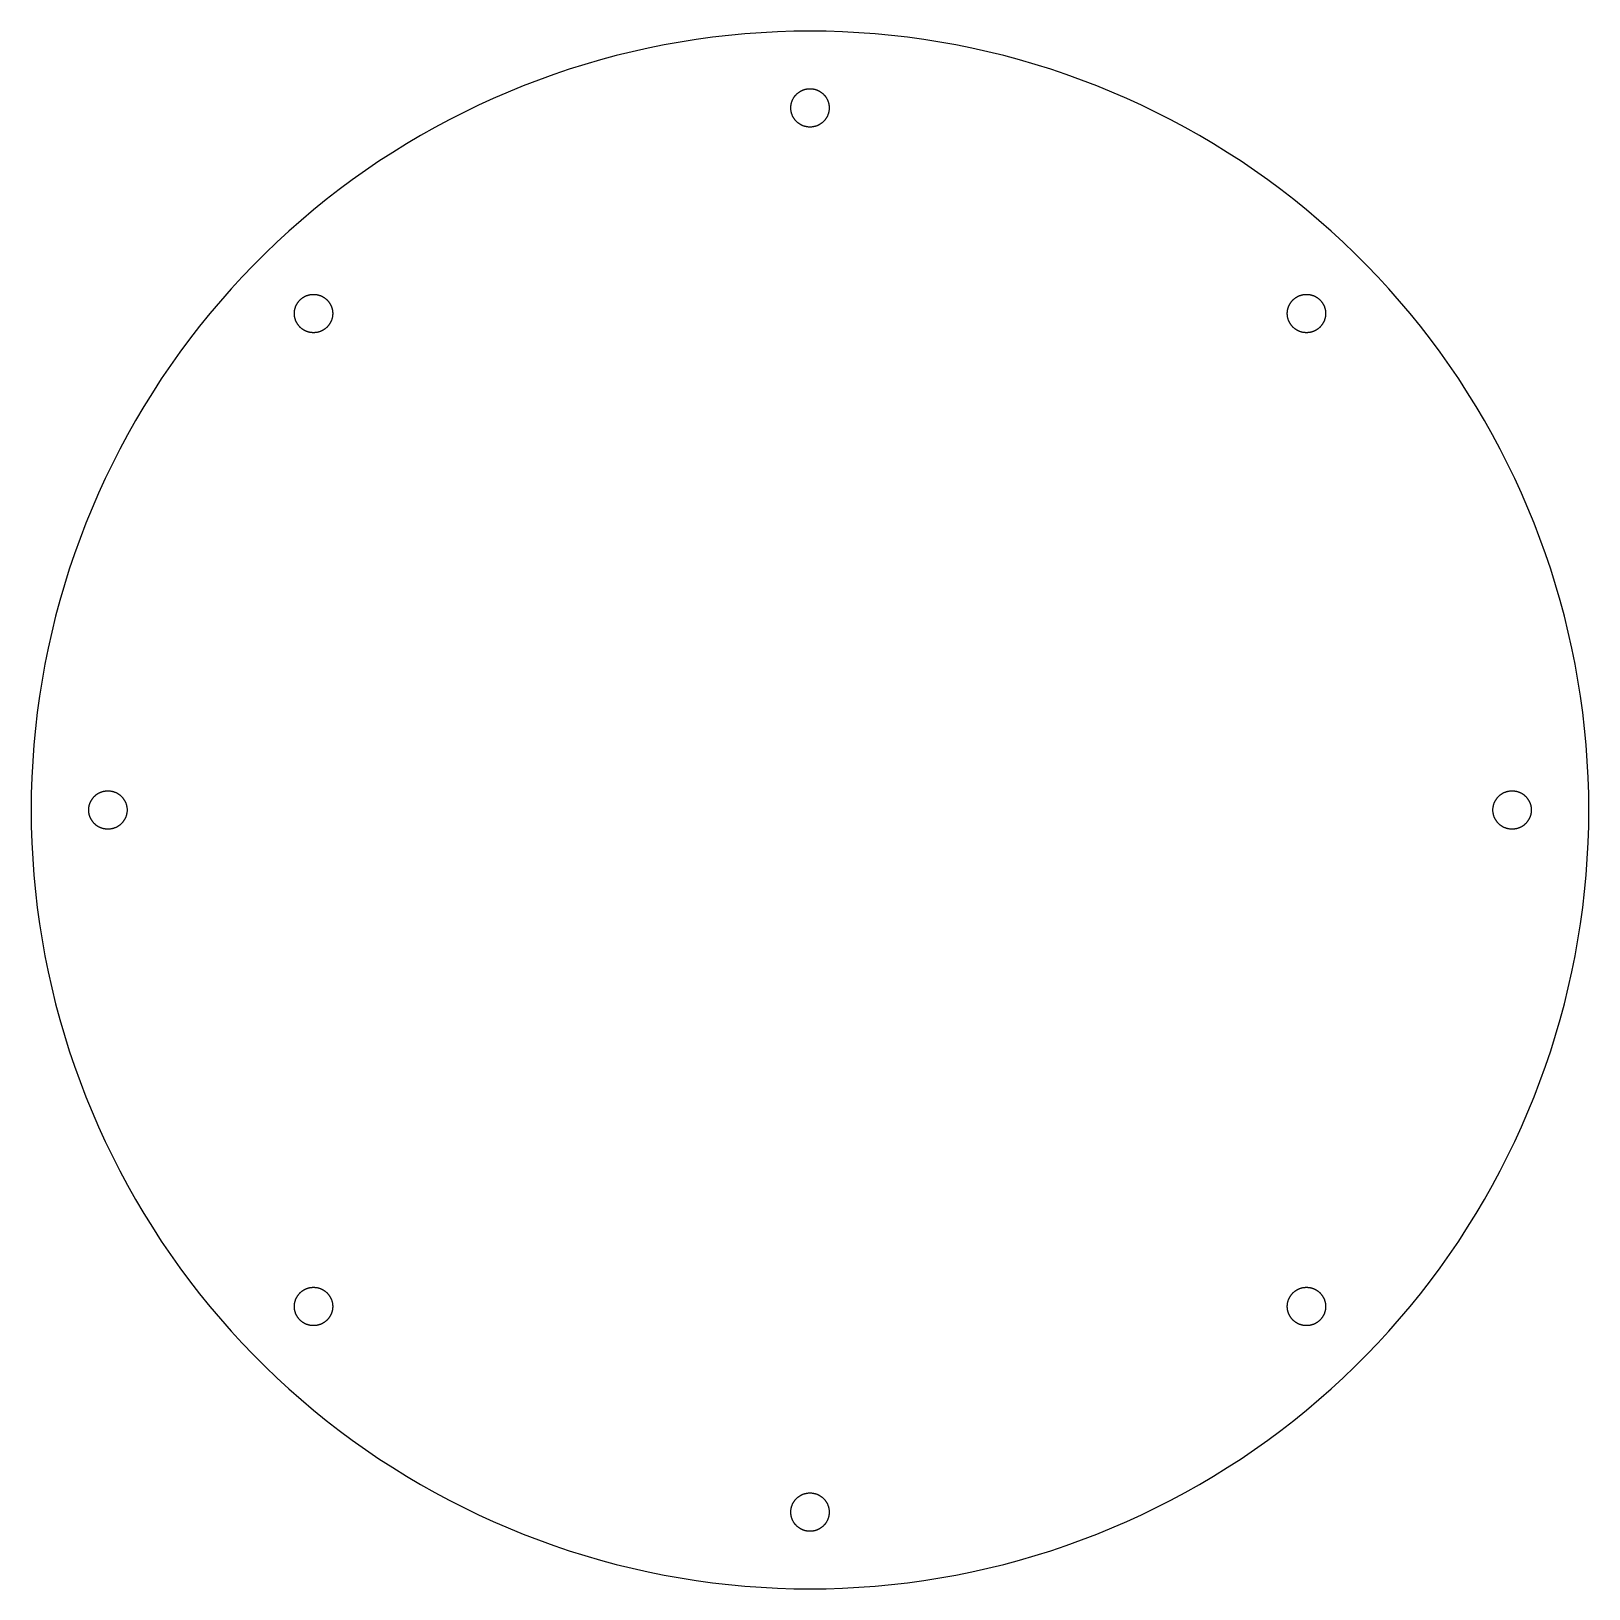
# Model space of a CAD drawing. Header units: metres. Extents: x -102 to 102, y -102 to 102.
import ezdxf

# ---------------------------------------------------------------- set-up
doc = ezdxf.new("R2010")
doc.units = ezdxf.units.M

msp = doc.modelspace()

# ---------------------------------------------------------------- linework, layer by layer
for p, q in [((0, 101.5), (-2.12564, 101.478)), ((2.12564, 101.478), (0, 101.5)), ((-19.0192, 99.7021), (-21.103, 99.282)), ((-16.927, 100.079), (-19.0192, 99.7021)), ((-14.8274, 100.411), (-16.927, 100.079)), ((-12.7213, 100.7), (-14.8274, 100.411)), ((-10.6096, 100.944), (-12.7213, 100.7)), ((-8.49329, 101.144), (-10.6096, 100.944)), ((-6.37323, 101.3), (-8.49329, 101.144)), ((-4.25037, 101.411), (-6.37323, 101.3)), ((-2.12564, 101.478), (-4.25037, 101.411)), ((4.25037, 101.411), (2.12564, 101.478)), ((6.37323, 101.3), (4.25037, 101.411)), ((8.49329, 101.144), (6.37323, 101.3)), ((10.6096, 100.944), (8.49329, 101.144)), ((12.7213, 100.7), (10.6096, 100.944)), ((14.8274, 100.411), (12.7213, 100.7)), ((16.927, 100.079), (14.8274, 100.411)), ((19.0192, 99.7021), (16.927, 100.079)), ((21.103, 99.282), (19.0192, 99.7021)), ((-27.2953, 97.761), (-29.3367, 97.1679)), ((-25.242, 98.3112), (-27.2953, 97.761)), ((-23.1776, 98.8183), (-25.242, 98.3112)), ((-21.103, 99.282), (-23.1776, 98.8183)), ((23.1776, 98.8183), (21.103, 99.282)), ((25.242, 98.3112), (23.1776, 98.8183)), ((27.2953, 97.761), (25.242, 98.3112)), ((29.3367, 97.1679), (27.2953, 97.761)), ((-33.38, 95.8542), (-35.3801, 95.1341)), ((-31.3652, 96.5322), (-33.38, 95.8542)), ((-29.3367, 97.1679), (-31.3652, 96.5322)), ((31.3652, 96.5322), (29.3367, 97.1679)), ((33.38, 95.8542), (31.3652, 96.5322)), ((35.3801, 95.1341), (33.38, 95.8542)), ((-39.3328, 93.5691), (-41.2838, 92.7249)), ((-37.3646, 94.3723), (-39.3328, 93.5691)), ((-35.3801, 95.1341), (-37.3646, 94.3723)), ((-1.67282, 93.3578), (-1.63354, 93.3925)), ((-1.63354, 93.3925), (-1.59355, 93.4263)), ((-1.59355, 93.4263), (-1.55286, 93.4592)), ((-1.55286, 93.4592), (-1.51149, 93.4913)), ((-1.51149, 93.4913), (-1.46945, 93.5225)), ((-1.46945, 93.5225), (-1.42677, 93.5529)), ((-1.42677, 93.5529), (-1.38347, 93.5823)), ((-1.38347, 93.5823), (-1.33955, 93.6108)), ((-1.33955, 93.6108), (-1.29506, 93.6384)), ((-1.29506, 93.6384), (-1.25, 93.6651)), ((-1.25, 93.6651), (-1.20438, 93.6908)), ((-1.20438, 93.6908), (-1.15823, 93.7155)), ((-1.15823, 93.7155), (-1.11159, 93.7393)), ((-1.11159, 93.7393), (-1.06444, 93.7621)), ((-1.06444, 93.7621), (-1.01683, 93.7839)), ((-1.01683, 93.7839), (-0.968781, 93.8047)), ((-0.968781, 93.8047), (-0.920303, 93.8244)), ((-0.920303, 93.8244), (-0.871429, 93.8432)), ((-0.871429, 93.8432), (-0.822159, 93.8609)), ((-0.822159, 93.8609), (-0.772537, 93.8776)), ((-0.772537, 93.8776), (-0.722565, 93.8933)), ((-0.722565, 93.8933), (-0.672287, 93.9079)), ((-0.672287, 93.9079), (-0.621719, 93.9214)), ((-0.621719, 93.9214), (-0.570877, 93.9339)), ((-0.570877, 93.9339), (-0.519775, 93.9454)), ((-0.519775, 93.9454), (-0.468445, 93.9557)), ((-0.468445, 93.9557), (-0.416916, 93.965)), ((-0.416916, 93.965), (-0.365204, 93.9732)), ((-0.365204, 93.9732), (-0.313324, 93.9803)), ((-0.313324, 93.9803), (-0.261307, 93.9863)), ((-0.261307, 93.9863), (-0.209183, 93.9912)), ((-0.209183, 93.9912), (-0.156967, 93.9951)), ((-0.156967, 93.9951), (-0.104675, 93.9978)), ((-0.104675, 93.9978), (-0.052353, 93.9995)), ((-0.052353, 93.9995), (0, 94)), ((0, 94), (0.052353, 93.9995)), ((0.052353, 93.9995), (0.104675, 93.9978)), ((0.104675, 93.9978), (0.156967, 93.9951)), ((0.156967, 93.9951), (0.209183, 93.9912)), ((0.209183, 93.9912), (0.261307, 93.9863)), ((0.261307, 93.9863), (0.313324, 93.9803)), ((0.313324, 93.9803), (0.365204, 93.9732)), ((0.365204, 93.9732), (0.416916, 93.965)), ((0.416916, 93.965), (0.468445, 93.9557)), ((0.468445, 93.9557), (0.519775, 93.9454)), ((0.519775, 93.9454), (0.570877, 93.9339)), ((0.570877, 93.9339), (0.621719, 93.9214)), ((0.621719, 93.9214), (0.672287, 93.9079)), ((0.672287, 93.9079), (0.722565, 93.8933)), ((0.722565, 93.8933), (0.772537, 93.8776)), ((0.772537, 93.8776), (0.822159, 93.8609)), ((0.822159, 93.8609), (0.871429, 93.8432)), ((0.871429, 93.8432), (0.920303, 93.8244)), ((0.920303, 93.8244), (0.968781, 93.8047)), ((0.968781, 93.8047), (1.01683, 93.7839)), ((1.01683, 93.7839), (1.06444, 93.7621)), ((1.06444, 93.7621), (1.11159, 93.7393)), ((1.11159, 93.7393), (1.15823, 93.7155)), ((1.15823, 93.7155), (1.20438, 93.6908)), ((1.20438, 93.6908), (1.25, 93.6651)), ((1.25, 93.6651), (1.29506, 93.6384)), ((1.29506, 93.6384), (1.33955, 93.6108)), ((1.33955, 93.6108), (1.38347, 93.5823)), ((1.38347, 93.5823), (1.42677, 93.5529)), ((1.42677, 93.5529), (1.46945, 93.5225)), ((1.46945, 93.5225), (1.51149, 93.4913)), ((1.51149, 93.4913), (1.55286, 93.4592)), ((1.55286, 93.4592), (1.59355, 93.4263)), ((1.59355, 93.4263), (1.63354, 93.3925)), ((1.63354, 93.3925), (1.67282, 93.3578)), ((37.3646, 94.3723), (35.3801, 95.1341)), ((39.3328, 93.5691), (37.3646, 94.3723)), ((41.2838, 92.7249), (39.3328, 93.5691)), ((-43.2166, 91.8399), (-45.1305, 90.9147)), ((-41.2838, 92.7249), (-43.2166, 91.8399)), ((-2.5, 91.5), (-2.49945, 91.5524)), ((-2.49945, 91.4476), (-2.5, 91.5)), ((-2.49945, 91.5524), (-2.4978, 91.6047)), ((-2.4978, 91.3953), (-2.49945, 91.4476)), ((-2.4978, 91.6047), (-2.49506, 91.657)), ((-2.49506, 91.343), (-2.4978, 91.3953)), ((-2.49506, 91.657), (-2.49123, 91.7092)), ((-2.49123, 91.7092), (-2.4863, 91.7613)), ((-2.4863, 91.7613), (-2.48029, 91.8133)), ((-2.48029, 91.8133), (-2.47318, 91.8652)), ((-2.47318, 91.8652), (-2.46498, 91.9169)), ((-2.46498, 91.9169), (-2.4557, 91.9684)), ((-2.4557, 91.9684), (-2.44536, 92.0198)), ((-2.44536, 92.0198), (-2.43394, 92.0709)), ((-2.43394, 92.0709), (-2.42145, 92.1217)), ((-2.42145, 92.1217), (-2.4079, 92.1723)), ((-2.4079, 92.1723), (-2.3933, 92.2226)), ((-2.3933, 92.2226), (-2.37764, 92.2725)), ((-2.37764, 92.2725), (-2.36093, 92.3222)), ((-2.36093, 92.3222), (-2.3432, 92.3714)), ((-2.3432, 92.3714), (-2.32443, 92.4203)), ((-2.32443, 92.4203), (-2.30466, 92.4688)), ((-2.30466, 92.4688), (-2.28386, 92.5168)), ((-2.28386, 92.5168), (-2.26205, 92.5644)), ((-2.26205, 92.5644), (-2.23927, 92.6116)), ((-2.23927, 92.6116), (-2.2155, 92.6582)), ((-2.2155, 92.6582), (-2.19077, 92.7044)), ((-2.19077, 92.7044), (-2.16505, 92.75)), ((-2.16505, 92.75), (-2.1384, 92.7951)), ((-2.1384, 92.7951), (-2.11081, 92.8396)), ((-2.11081, 92.8396), (-2.08229, 92.8835)), ((-2.08229, 92.8835), (-2.05287, 92.9268)), ((-2.05287, 92.9268), (-2.02254, 92.9695)), ((-2.02254, 92.9695), (-1.99132, 93.0115)), ((-1.99132, 93.0115), (-1.95923, 93.0529)), ((-1.95923, 93.0529), (-1.92627, 93.0936)), ((-1.92627, 93.0936), (-1.89249, 93.1335)), ((-1.89249, 93.1335), (-1.85785, 93.1728)), ((-1.85785, 93.1728), (-1.82242, 93.2114)), ((-1.82242, 93.2114), (-1.78618, 93.2491)), ((-1.78618, 93.2491), (-1.74915, 93.2862)), ((-1.74915, 93.2862), (-1.71136, 93.3224)), ((-1.71136, 93.3224), (-1.67282, 93.3578)), ((1.67282, 93.3578), (1.71136, 93.3224)), ((1.71136, 93.3224), (1.74915, 93.2862)), ((1.74915, 93.2862), (1.78618, 93.2491)), ((1.78618, 93.2491), (1.82242, 93.2114)), ((1.82242, 93.2114), (1.85785, 93.1728)), ((1.85785, 93.1728), (1.89249, 93.1335)), ((1.89249, 93.1335), (1.92627, 93.0936)), ((1.92627, 93.0936), (1.95923, 93.0529)), ((1.95923, 93.0529), (1.99132, 93.0115)), ((1.99132, 93.0115), (2.02254, 92.9695)), ((2.02254, 92.9695), (2.05287, 92.9268)), ((2.05287, 92.9268), (2.08229, 92.8835)), ((2.08229, 92.8835), (2.11081, 92.8396)), ((2.11081, 92.8396), (2.1384, 92.7951)), ((2.1384, 92.7951), (2.16505, 92.75)), ((2.16505, 92.75), (2.19077, 92.7044)), ((2.19077, 92.7044), (2.2155, 92.6582)), ((2.2155, 92.6582), (2.23927, 92.6116)), ((2.23927, 92.6116), (2.26205, 92.5644)), ((2.26205, 92.5644), (2.28386, 92.5168)), ((2.28386, 92.5168), (2.30466, 92.4688)), ((2.30466, 92.4688), (2.32443, 92.4203)), ((2.32443, 92.4203), (2.3432, 92.3714)), ((2.3432, 92.3714), (2.36093, 92.3222)), ((2.36093, 92.3222), (2.37764, 92.2725)), ((2.37764, 92.2725), (2.3933, 92.2226)), ((2.3933, 92.2226), (2.4079, 92.1723)), ((2.4079, 92.1723), (2.42145, 92.1217)), ((2.42145, 92.1217), (2.43394, 92.0709)), ((2.43394, 92.0709), (2.44536, 92.0198)), ((2.44536, 92.0198), (2.4557, 91.9684)), ((2.4557, 91.9684), (2.46498, 91.9169)), ((2.46498, 91.9169), (2.47318, 91.8652)), ((2.47318, 91.8652), (2.48029, 91.8133)), ((2.48029, 91.8133), (2.4863, 91.7613)), ((2.4863, 91.7613), (2.49123, 91.7092)), ((2.49123, 91.7092), (2.49506, 91.657)), ((2.49506, 91.657), (2.4978, 91.6047)), ((2.4978, 91.3953), (2.49506, 91.343)), ((2.4978, 91.6047), (2.49945, 91.5524)), ((2.49945, 91.4476), (2.4978, 91.3953)), ((2.49945, 91.5524), (2.5, 91.5)), ((2.5, 91.5), (2.49945, 91.4476)), ((43.2166, 91.8399), (41.2838, 92.7249)), ((45.1305, 90.9147), (43.2166, 91.8399)), ((-47.0245, 89.9497), (-48.898, 88.9451)), ((-45.1305, 90.9147), (-47.0245, 89.9497)), ((-2.49123, 91.2908), (-2.49506, 91.343)), ((-2.4863, 91.2387), (-2.49123, 91.2908)), ((-2.48029, 91.1867), (-2.4863, 91.2387)), ((-2.47318, 91.1348), (-2.48029, 91.1867)), ((-2.46498, 91.0831), (-2.47318, 91.1348)), ((-2.4557, 91.0315), (-2.46498, 91.0831)), ((-2.44536, 90.9802), (-2.4557, 91.0315)), ((-2.43394, 90.9291), (-2.44536, 90.9802)), ((-2.42145, 90.8783), (-2.43394, 90.9291)), ((-2.4079, 90.8277), (-2.42145, 90.8783)), ((-2.3933, 90.7774), (-2.4079, 90.8277)), ((-2.37764, 90.7274), (-2.3933, 90.7774)), ((-2.36093, 90.6778), (-2.37764, 90.7274)), ((-2.3432, 90.6286), (-2.36093, 90.6778)), ((-2.32443, 90.5797), (-2.3432, 90.6286)), ((-2.30466, 90.5312), (-2.32443, 90.5797)), ((-2.28386, 90.4832), (-2.30466, 90.5312)), ((-2.26205, 90.4355), (-2.28386, 90.4832)), ((-2.23927, 90.3884), (-2.26205, 90.4355)), ((-2.2155, 90.3418), (-2.23927, 90.3884)), ((-2.19077, 90.2956), (-2.2155, 90.3418)), ((-2.16505, 90.25), (-2.19077, 90.2956)), ((-2.1384, 90.2049), (-2.16505, 90.25)), ((-2.11081, 90.1604), (-2.1384, 90.2049)), ((-2.08229, 90.1165), (-2.11081, 90.1604)), ((-2.05287, 90.0732), (-2.08229, 90.1165)), ((-2.02254, 90.0305), (-2.05287, 90.0732)), ((-1.99132, 89.9885), (-2.02254, 90.0305)), ((-1.95923, 89.9471), (-1.99132, 89.9885)), ((-1.92627, 89.9064), (-1.95923, 89.9471)), ((-1.89249, 89.8664), (-1.92627, 89.9064)), ((-1.85785, 89.8272), (-1.89249, 89.8664)), ((-1.82242, 89.7886), (-1.85785, 89.8272)), ((-1.78618, 89.7508), (-1.82242, 89.7886)), ((-1.74915, 89.7138), (-1.78618, 89.7508)), ((-1.71136, 89.6776), (-1.74915, 89.7138)), ((-1.67282, 89.6421), (-1.71136, 89.6776)), ((-1.63354, 89.6075), (-1.67282, 89.6421)), ((-1.59355, 89.5737), (-1.63354, 89.6075)), ((-1.55286, 89.5408), (-1.59355, 89.5737)), ((-1.51149, 89.5087), (-1.55286, 89.5408)), ((-1.46945, 89.4774), (-1.51149, 89.5087)), ((-1.42677, 89.4471), (-1.46945, 89.4774)), ((-1.38347, 89.4177), (-1.42677, 89.4471)), ((-1.33955, 89.3892), (-1.38347, 89.4177)), ((-1.29506, 89.3616), (-1.33955, 89.3892)), ((-1.25, 89.3349), (-1.29506, 89.3616)), ((-1.20438, 89.3092), (-1.25, 89.3349)), ((1.25, 89.3349), (1.20438, 89.3092)), ((1.29506, 89.3616), (1.25, 89.3349)), ((1.33955, 89.3892), (1.29506, 89.3616)), ((1.38347, 89.4177), (1.33955, 89.3892)), ((1.42677, 89.4471), (1.38347, 89.4177)), ((1.46945, 89.4774), (1.42677, 89.4471)), ((1.51149, 89.5087), (1.46945, 89.4774)), ((1.55286, 89.5408), (1.51149, 89.5087)), ((1.59355, 89.5737), (1.55286, 89.5408)), ((1.63354, 89.6075), (1.59355, 89.5737)), ((1.67282, 89.6421), (1.63354, 89.6075)), ((1.71136, 89.6776), (1.67282, 89.6421)), ((1.74915, 89.7138), (1.71136, 89.6776)), ((1.78618, 89.7508), (1.74915, 89.7138)), ((1.82242, 89.7886), (1.78618, 89.7508)), ((1.85785, 89.8272), (1.82242, 89.7886)), ((1.89249, 89.8664), (1.85785, 89.8272)), ((1.92627, 89.9064), (1.89249, 89.8664)), ((1.95923, 89.9471), (1.92627, 89.9064)), ((1.99132, 89.9885), (1.95923, 89.9471)), ((2.02254, 90.0305), (1.99132, 89.9885)), ((2.05287, 90.0732), (2.02254, 90.0305)), ((2.08229, 90.1165), (2.05287, 90.0732)), ((2.11081, 90.1604), (2.08229, 90.1165)), ((2.1384, 90.2049), (2.11081, 90.1604)), ((2.16505, 90.25), (2.1384, 90.2049)), ((2.19077, 90.2956), (2.16505, 90.25)), ((2.2155, 90.3418), (2.19077, 90.2956)), ((2.23927, 90.3884), (2.2155, 90.3418)), ((2.26205, 90.4355), (2.23927, 90.3884)), ((2.28386, 90.4832), (2.26205, 90.4355)), ((2.30466, 90.5312), (2.28386, 90.4832)), ((2.32443, 90.5797), (2.30466, 90.5312)), ((2.3432, 90.6286), (2.32443, 90.5797)), ((2.36093, 90.6778), (2.3432, 90.6286)), ((2.37764, 90.7274), (2.36093, 90.6778)), ((2.3933, 90.7774), (2.37764, 90.7274)), ((2.4079, 90.8277), (2.3933, 90.7774)), ((2.42145, 90.8783), (2.4079, 90.8277)), ((2.43394, 90.9291), (2.42145, 90.8783)), ((2.44536, 90.9802), (2.43394, 90.9291)), ((2.4557, 91.0315), (2.44536, 90.9802)), ((2.46498, 91.0831), (2.4557, 91.0315)), ((2.47318, 91.1348), (2.46498, 91.0831)), ((2.48029, 91.1867), (2.47318, 91.1348)), ((2.4863, 91.2387), (2.48029, 91.1867)), ((2.49123, 91.2908), (2.4863, 91.2387)), ((2.49506, 91.343), (2.49123, 91.2908)), ((47.0245, 89.9497), (45.1305, 90.9147)), ((48.898, 88.9451), (47.0245, 89.9497)), ((-50.75, 87.9016), (-52.5797, 86.8195)), ((-48.898, 88.9451), (-50.75, 87.9016)), ((-1.15823, 89.2845), (-1.20438, 89.3092)), ((-1.11159, 89.2607), (-1.15823, 89.2845)), ((-1.06444, 89.2379), (-1.11159, 89.2607)), ((-1.01683, 89.2161), (-1.06444, 89.2379)), ((-0.968781, 89.1953), (-1.01683, 89.2161)), ((-0.920303, 89.1756), (-0.968781, 89.1953)), ((-0.871429, 89.1568), (-0.920303, 89.1756)), ((-0.822159, 89.1391), (-0.871429, 89.1568)), ((-0.772537, 89.1223), (-0.822159, 89.1391)), ((-0.722565, 89.1067), (-0.772537, 89.1223)), ((-0.672287, 89.0921), (-0.722565, 89.1067)), ((-0.621719, 89.0785), (-0.672287, 89.0921)), ((-0.570877, 89.066), (-0.621719, 89.0785)), ((-0.519775, 89.0546), (-0.570877, 89.066)), ((-0.468445, 89.0443), (-0.519775, 89.0546)), ((-0.416916, 89.035), (-0.468445, 89.0443)), ((-0.365204, 89.0268), (-0.416916, 89.035)), ((-0.313324, 89.0197), (-0.365204, 89.0268)), ((-0.261307, 89.0137), (-0.313324, 89.0197)), ((-0.209183, 89.0088), (-0.261307, 89.0137)), ((-0.156967, 89.0049), (-0.209183, 89.0088)), ((-0.104675, 89.0022), (-0.156967, 89.0049)), ((-0.052353, 89.0005), (-0.104675, 89.0022)), ((0, 89), (-0.052353, 89.0005)), ((0.052353, 89.0005), (0, 89)), ((0.104675, 89.0022), (0.052353, 89.0005)), ((0.156967, 89.0049), (0.104675, 89.0022)), ((0.209183, 89.0088), (0.156967, 89.0049)), ((0.261307, 89.0137), (0.209183, 89.0088)), ((0.313324, 89.0197), (0.261307, 89.0137)), ((0.365204, 89.0268), (0.313324, 89.0197)), ((0.416916, 89.035), (0.365204, 89.0268)), ((0.468445, 89.0443), (0.416916, 89.035)), ((0.519775, 89.0546), (0.468445, 89.0443)), ((0.570877, 89.066), (0.519775, 89.0546)), ((0.621719, 89.0785), (0.570877, 89.066)), ((0.672287, 89.0921), (0.621719, 89.0785)), ((0.722565, 89.1067), (0.672287, 89.0921)), ((0.772537, 89.1223), (0.722565, 89.1067)), ((0.822159, 89.1391), (0.772537, 89.1223)), ((0.871429, 89.1568), (0.822159, 89.1391)), ((0.920303, 89.1756), (0.871429, 89.1568)), ((0.968781, 89.1953), (0.920303, 89.1756)), ((1.01683, 89.2161), (0.968781, 89.1953)), ((1.06444, 89.2379), (1.01683, 89.2161)), ((1.11159, 89.2607), (1.06444, 89.2379)), ((1.15823, 89.2845), (1.11159, 89.2607)), ((1.20438, 89.3092), (1.15823, 89.2845)), ((50.75, 87.9016), (48.898, 88.9451)), ((52.5797, 86.8195), (50.75, 87.9016)), ((-54.3864, 85.6993), (-56.1692, 84.5415)), ((-52.5797, 86.8195), (-54.3864, 85.6993)), ((54.3864, 85.6993), (52.5797, 86.8195)), ((56.1692, 84.5415), (54.3864, 85.6993)), ((-57.9274, 83.3466), (-59.6602, 82.1152)), ((-56.1692, 84.5415), (-57.9274, 83.3466)), ((57.9274, 83.3466), (56.1692, 84.5415)), ((59.6602, 82.1152), (57.9274, 83.3466)), ((-59.6602, 82.1152), (-61.3668, 80.8478)), ((61.3668, 80.8478), (59.6602, 82.1152)), ((-63.0465, 79.5449), (-64.6985, 78.2071)), ((-61.3668, 80.8478), (-63.0465, 79.5449)), ((63.0465, 79.5449), (61.3668, 80.8478)), ((64.6985, 78.2071), (63.0465, 79.5449)), ((-64.6985, 78.2071), (-66.3222, 76.835)), ((66.3222, 76.835), (64.6985, 78.2071)), ((-67.9167, 75.4292), (-69.4815, 73.9903)), ((-66.3222, 76.835), (-67.9167, 75.4292)), ((67.9167, 75.4292), (66.3222, 76.835)), ((69.4815, 73.9903), (67.9167, 75.4292)), ((-69.4815, 73.9903), (-71.0158, 72.519)), ((71.0158, 72.519), (69.4815, 73.9903)), ((-71.0158, 72.519), (-72.519, 71.0158)), ((72.519, 71.0158), (71.0158, 72.519)), ((-73.9903, 69.4815), (-75.4292, 67.9167)), ((-72.519, 71.0158), (-73.9903, 69.4815)), ((73.9903, 69.4815), (72.519, 71.0158)), ((75.4292, 67.9167), (73.9903, 69.4815)), ((-75.4292, 67.9167), (-76.835, 66.3222)), ((-65.741, 66.9734), (-65.6931, 66.9946)), ((-65.6931, 66.9946), (-65.6449, 67.0149)), ((-65.6449, 67.0149), (-65.5962, 67.0342)), ((-65.5962, 67.0342), (-65.5471, 67.0525)), ((-65.5471, 67.0525), (-65.4977, 67.0697)), ((-65.4977, 67.0697), (-65.4479, 67.0859)), ((-65.4479, 67.0859), (-65.3977, 67.101)), ((-65.3977, 67.101), (-65.3473, 67.1151)), ((-65.3473, 67.1151), (-65.2966, 67.1281)), ((-65.2966, 67.1281), (-65.2456, 67.1401)), ((-65.2456, 67.1401), (-65.1944, 67.1509)), ((-65.1944, 67.1509), (-65.143, 67.1608)), ((-65.143, 67.1608), (-65.0914, 67.1695)), ((-65.0914, 67.1695), (-65.0396, 67.1771)), ((-65.0396, 67.1771), (-64.9876, 67.1837)), ((-64.9876, 67.1837), (-64.9355, 67.1892)), ((-64.9355, 67.1892), (-64.8834, 67.1935)), ((-64.8834, 67.1935), (-64.8311, 67.1968)), ((-64.8311, 67.1968), (-64.7788, 67.199)), ((-64.7788, 67.199), (-64.7264, 67.2001)), ((-64.7264, 67.2001), (-64.6741, 67.2001)), ((-64.6741, 67.2001), (-64.6217, 67.199)), ((-64.6217, 67.199), (-64.5694, 67.1968)), ((-64.5694, 67.1968), (-64.5172, 67.1935)), ((-64.5172, 67.1935), (-64.465, 67.1892)), ((-64.465, 67.1892), (-64.4129, 67.1837)), ((-64.4129, 67.1837), (-64.361, 67.1771)), ((-64.361, 67.1771), (-64.3092, 67.1695)), ((-64.3092, 67.1695), (-64.2576, 67.1608)), ((-64.2576, 67.1608), (-64.2061, 67.1509)), ((-64.2061, 67.1509), (-64.1549, 67.1401)), ((-64.1549, 67.1401), (-64.1039, 67.1281)), ((-64.1039, 67.1281), (-64.0532, 67.1151)), ((-64.0532, 67.1151), (-64.0028, 67.101)), ((-64.0028, 67.101), (-63.9527, 67.0859)), ((-63.9527, 67.0859), (-63.9029, 67.0697)), ((-63.9029, 67.0697), (-63.8534, 67.0525)), ((-63.8534, 67.0525), (-63.8043, 67.0342)), ((-63.8043, 67.0342), (-63.7557, 67.0149)), ((-63.7557, 67.0149), (-63.7074, 66.9946)), ((-63.7074, 66.9946), (-63.6596, 66.9734)), ((63.6596, 66.9734), (63.7074, 66.9946)), ((63.7074, 66.9946), (63.7557, 67.0149)), ((63.7557, 67.0149), (63.8043, 67.0342)), ((63.8043, 67.0342), (63.8534, 67.0525)), ((63.8534, 67.0525), (63.9029, 67.0697)), ((63.9029, 67.0697), (63.9527, 67.0859)), ((63.9527, 67.0859), (64.0028, 67.101)), ((64.0028, 67.101), (64.0532, 67.1151)), ((64.0532, 67.1151), (64.1039, 67.1281)), ((64.1039, 67.1281), (64.1549, 67.1401)), ((64.1549, 67.1401), (64.2061, 67.1509)), ((64.2061, 67.1509), (64.2576, 67.1608)), ((64.2576, 67.1608), (64.3092, 67.1695)), ((64.3092, 67.1695), (64.361, 67.1771)), ((64.361, 67.1771), (64.4129, 67.1837)), ((64.4129, 67.1837), (64.465, 67.1892)), ((64.465, 67.1892), (64.5172, 67.1935)), ((64.5172, 67.1935), (64.5694, 67.1968)), ((64.5694, 67.1968), (64.6217, 67.199)), ((64.6217, 67.199), (64.6741, 67.2001)), ((64.6741, 67.2001), (64.7264, 67.2001)), ((64.7264, 67.2001), (64.7788, 67.199)), ((64.7788, 67.199), (64.8311, 67.1968)), ((64.8311, 67.1968), (64.8834, 67.1935)), ((64.8834, 67.1935), (64.9355, 67.1892)), ((64.9355, 67.1892), (64.9876, 67.1837)), ((64.9876, 67.1837), (65.0396, 67.1771)), ((65.0396, 67.1771), (65.0914, 67.1695)), ((65.0914, 67.1695), (65.143, 67.1608)), ((65.143, 67.1608), (65.1944, 67.1509)), ((65.1944, 67.1509), (65.2456, 67.1401)), ((65.2456, 67.1401), (65.2966, 67.1281)), ((65.2966, 67.1281), (65.3473, 67.1151)), ((65.3473, 67.1151), (65.3977, 67.101)), ((65.3977, 67.101), (65.4479, 67.0859)), ((65.4479, 67.0859), (65.4977, 67.0697)), ((65.4977, 67.0697), (65.5471, 67.0525)), ((65.5471, 67.0525), (65.5962, 67.0342)), ((65.5962, 67.0342), (65.6449, 67.0149)), ((65.6449, 67.0149), (65.6931, 66.9946)), ((65.6931, 66.9946), (65.741, 66.9734)), ((76.835, 66.3222), (75.4292, 67.9167)), ((-76.835, 66.3222), (-78.2071, 64.6985)), ((-67.1892, 64.9355), (-67.1837, 64.9876)), ((-67.1837, 64.9876), (-67.1771, 65.0396)), ((-67.1771, 65.0396), (-67.1695, 65.0914)), ((-67.1695, 65.0914), (-67.1608, 65.143)), ((-67.1608, 65.143), (-67.1509, 65.1944)), ((-67.1509, 65.1944), (-67.1401, 65.2456)), ((-67.1401, 65.2456), (-67.1281, 65.2966)), ((-67.1281, 65.2966), (-67.1151, 65.3473)), ((-67.1151, 65.3473), (-67.101, 65.3977)), ((-67.101, 65.3977), (-67.0859, 65.4479)), ((-67.0859, 65.4479), (-67.0697, 65.4977)), ((-67.0697, 65.4977), (-67.0525, 65.5471)), ((-67.0525, 65.5471), (-67.0342, 65.5962)), ((-67.0342, 65.5962), (-67.0149, 65.6449)), ((-67.0149, 65.6449), (-66.9946, 65.6931)), ((-66.9946, 65.6931), (-66.9734, 65.741)), ((-66.9734, 65.741), (-66.9511, 65.7883)), ((-66.9511, 65.7883), (-66.9278, 65.8352)), ((-66.9278, 65.8352), (-66.9035, 65.8816)), ((-66.9035, 65.8816), (-66.8783, 65.9275)), ((-66.8783, 65.9275), (-66.8521, 65.9729)), ((-66.8521, 65.9729), (-66.825, 66.0177)), ((-66.825, 66.0177), (-66.7969, 66.0619)), ((-66.7969, 66.0619), (-66.768, 66.1055)), ((-66.768, 66.1055), (-66.7381, 66.1485)), ((-66.7381, 66.1485), (-66.7073, 66.1908)), ((-66.7073, 66.1908), (-66.6756, 66.2325)), ((-66.6756, 66.2325), (-66.6431, 66.2736)), ((-66.6431, 66.2736), (-66.6098, 66.3139)), ((-66.6098, 66.3139), (-66.5755, 66.3535)), ((-66.5755, 66.3535), (-66.5405, 66.3925)), ((-66.5405, 66.3925), (-66.5047, 66.4306)), ((-66.5047, 66.4306), (-66.468, 66.468)), ((-66.468, 66.468), (-66.4306, 66.5047)), ((-66.4306, 66.5047), (-66.3925, 66.5405)), ((-66.3925, 66.5405), (-66.3535, 66.5755)), ((-66.3535, 66.5755), (-66.3139, 66.6098)), ((-66.3139, 66.6098), (-66.2736, 66.6431)), ((-66.2736, 66.6431), (-66.2325, 66.6756)), ((-66.2325, 66.6756), (-66.1908, 66.7073)), ((-66.1908, 66.7073), (-66.1485, 66.7381)), ((-66.1485, 66.7381), (-66.1055, 66.768)), ((-66.1055, 66.768), (-66.0619, 66.7969)), ((-66.0619, 66.7969), (-66.0177, 66.825)), ((-66.0177, 66.825), (-65.9729, 66.8521)), ((-65.9729, 66.8521), (-65.9275, 66.8783)), ((-65.9275, 66.8783), (-65.8816, 66.9035)), ((-65.8816, 66.9035), (-65.8352, 66.9278)), ((-65.8352, 66.9278), (-65.7883, 66.9511)), ((-65.7883, 66.9511), (-65.741, 66.9734)), ((-63.6596, 66.9734), (-63.6122, 66.9511)), ((-63.6122, 66.9511), (-63.5653, 66.9278)), ((-63.5653, 66.9278), (-63.5189, 66.9035)), ((-63.5189, 66.9035), (-63.473, 66.8783)), ((-63.473, 66.8783), (-63.4277, 66.8521)), ((-63.4277, 66.8521), (-63.3829, 66.825)), ((-63.3829, 66.825), (-63.3387, 66.7969)), ((-63.3387, 66.7969), (-63.2951, 66.768)), ((-63.2951, 66.768), (-63.2521, 66.7381)), ((-63.2521, 66.7381), (-63.2097, 66.7073)), ((-63.2097, 66.7073), (-63.168, 66.6756)), ((-63.168, 66.6756), (-63.127, 66.6431)), ((-63.127, 66.6431), (-63.0866, 66.6098)), ((-63.0866, 66.6098), (-63.047, 66.5755)), ((-63.047, 66.5755), (-63.0081, 66.5405)), ((-63.0081, 66.5405), (-62.9699, 66.5047)), ((-62.9699, 66.5047), (-62.9325, 66.468)), ((-62.9325, 66.468), (-62.8959, 66.4306)), ((-62.8959, 66.4306), (-62.86, 66.3925)), ((-62.86, 66.3925), (-62.825, 66.3535)), ((-62.825, 66.3535), (-62.7908, 66.3139)), ((-62.7908, 66.3139), (-62.7574, 66.2736)), ((-62.7574, 66.2736), (-62.7249, 66.2325)), ((-62.7249, 66.2325), (-62.6932, 66.1908)), ((-62.6932, 66.1908), (-62.6624, 66.1485)), ((-62.6624, 66.1485), (-62.6326, 66.1055)), ((-62.6326, 66.1055), (-62.6036, 66.0619)), ((-62.6036, 66.0619), (-62.5755, 66.0177)), ((-62.5755, 66.0177), (-62.5484, 65.9729)), ((-62.5484, 65.9729), (-62.5222, 65.9275)), ((-62.5222, 65.9275), (-62.497, 65.8816)), ((-62.497, 65.8816), (-62.4727, 65.8352)), ((-62.4727, 65.8352), (-62.4495, 65.7883)), ((-62.4495, 65.7883), (-62.4272, 65.741)), ((-62.4272, 65.741), (-62.4059, 65.6931)), ((-62.4059, 65.6931), (-62.3856, 65.6449)), ((-62.3856, 65.6449), (-62.3663, 65.5962)), ((-62.3663, 65.5962), (-62.3481, 65.5471)), ((-62.3481, 65.5471), (-62.3308, 65.4977)), ((-62.3308, 65.4977), (-62.3147, 65.4479)), ((-62.3147, 65.4479), (-62.2995, 65.3977)), ((-62.2995, 65.3977), (-62.2854, 65.3473)), ((-62.2854, 65.3473), (-62.2724, 65.2966)), ((-62.2724, 65.2966), (-62.2605, 65.2456)), ((-62.2605, 65.2456), (-62.2496, 65.1944)), ((-62.2496, 65.1944), (-62.2398, 65.143)), ((-62.2398, 65.143), (-62.231, 65.0914)), ((-62.231, 65.0914), (-62.2234, 65.0396)), ((-62.2234, 65.0396), (-62.2168, 64.9876)), ((-62.2168, 64.9876), (-62.2114, 64.9355)), ((62.2114, 64.9355), (62.2168, 64.9876)), ((62.2168, 64.9876), (62.2234, 65.0396)), ((62.2234, 65.0396), (62.231, 65.0914)), ((62.231, 65.0914), (62.2398, 65.143)), ((62.2398, 65.143), (62.2496, 65.1944)), ((62.2496, 65.1944), (62.2605, 65.2456)), ((62.2605, 65.2456), (62.2724, 65.2966)), ((62.2724, 65.2966), (62.2854, 65.3473)), ((62.2854, 65.3473), (62.2995, 65.3977)), ((62.2995, 65.3977), (62.3147, 65.4479)), ((62.3147, 65.4479), (62.3308, 65.4977)), ((62.3308, 65.4977), (62.3481, 65.5471)), ((62.3481, 65.5471), (62.3663, 65.5962)), ((62.3663, 65.5962), (62.3856, 65.6449)), ((62.3856, 65.6449), (62.4059, 65.6931)), ((62.4059, 65.6931), (62.4272, 65.741)), ((62.4272, 65.741), (62.4495, 65.7883)), ((62.4495, 65.7883), (62.4727, 65.8352)), ((62.4727, 65.8352), (62.497, 65.8816)), ((62.497, 65.8816), (62.5222, 65.9275)), ((62.5222, 65.9275), (62.5484, 65.9729)), ((62.5484, 65.9729), (62.5755, 66.0177)), ((62.5755, 66.0177), (62.6036, 66.0619)), ((62.6036, 66.0619), (62.6326, 66.1055)), ((62.6326, 66.1055), (62.6624, 66.1485)), ((62.6624, 66.1485), (62.6932, 66.1908)), ((62.6932, 66.1908), (62.7249, 66.2325)), ((62.7249, 66.2325), (62.7574, 66.2736)), ((62.7574, 66.2736), (62.7908, 66.3139)), ((62.7908, 66.3139), (62.825, 66.3535)), ((62.825, 66.3535), (62.86, 66.3925)), ((62.86, 66.3925), (62.8959, 66.4306)), ((62.8959, 66.4306), (62.9325, 66.468)), ((62.9325, 66.468), (62.9699, 66.5047)), ((62.9699, 66.5047), (63.0081, 66.5405)), ((63.0081, 66.5405), (63.047, 66.5755)), ((63.047, 66.5755), (63.0866, 66.6098)), ((63.0866, 66.6098), (63.127, 66.6431)), ((63.127, 66.6431), (63.168, 66.6756)), ((63.168, 66.6756), (63.2097, 66.7073)), ((63.2097, 66.7073), (63.2521, 66.7381)), ((63.2521, 66.7381), (63.2951, 66.768)), ((63.2951, 66.768), (63.3387, 66.7969)), ((63.3387, 66.7969), (63.3829, 66.825)), ((63.3829, 66.825), (63.4277, 66.8521)), ((63.4277, 66.8521), (63.473, 66.8783)), ((63.473, 66.8783), (63.5189, 66.9035)), ((63.5189, 66.9035), (63.5653, 66.9278)), ((63.5653, 66.9278), (63.6122, 66.9511)), ((63.6122, 66.9511), (63.6596, 66.9734)), ((65.741, 66.9734), (65.7883, 66.9511)), ((65.7883, 66.9511), (65.8352, 66.9278)), ((65.8352, 66.9278), (65.8816, 66.9035)), ((65.8816, 66.9035), (65.9275, 66.8783)), ((65.9275, 66.8783), (65.9729, 66.8521)), ((65.9729, 66.8521), (66.0177, 66.825)), ((66.0177, 66.825), (66.0619, 66.7969)), ((66.0619, 66.7969), (66.1055, 66.768)), ((66.1055, 66.768), (66.1485, 66.7381)), ((66.1485, 66.7381), (66.1908, 66.7073)), ((66.1908, 66.7073), (66.2325, 66.6756)), ((66.2325, 66.6756), (66.2736, 66.6431)), ((66.2736, 66.6431), (66.3139, 66.6098)), ((66.3139, 66.6098), (66.3535, 66.5755)), ((66.3535, 66.5755), (66.3925, 66.5405)), ((66.3925, 66.5405), (66.4306, 66.5047)), ((66.4306, 66.5047), (66.468, 66.468)), ((66.468, 66.468), (66.5047, 66.4306)), ((66.5047, 66.4306), (66.5405, 66.3925)), ((66.5405, 66.3925), (66.5755, 66.3535)), ((66.5755, 66.3535), (66.6098, 66.3139)), ((66.6098, 66.3139), (66.6431, 66.2736)), ((66.6431, 66.2736), (66.6756, 66.2325)), ((66.6756, 66.2325), (66.7073, 66.1908)), ((66.7073, 66.1908), (66.7381, 66.1485)), ((66.7381, 66.1485), (66.768, 66.1055)), ((66.768, 66.1055), (66.7969, 66.0619)), ((66.7969, 66.0619), (66.825, 66.0177)), ((66.825, 66.0177), (66.8521, 65.9729)), ((66.8521, 65.9729), (66.8783, 65.9275)), ((66.8783, 65.9275), (66.9035, 65.8816)), ((66.9035, 65.8816), (66.9278, 65.8352)), ((66.9278, 65.8352), (66.9511, 65.7883)), ((66.9511, 65.7883), (66.9734, 65.741)), ((66.9734, 65.741), (66.9946, 65.6931)), ((66.9946, 65.6931), (67.0149, 65.6449)), ((67.0149, 65.6449), (67.0342, 65.5962)), ((67.0342, 65.5962), (67.0525, 65.5471)), ((67.0525, 65.5471), (67.0697, 65.4977)), ((67.0697, 65.4977), (67.0859, 65.4479)), ((67.0859, 65.4479), (67.101, 65.3977)), ((67.101, 65.3977), (67.1151, 65.3473)), ((67.1151, 65.3473), (67.1281, 65.2966)), ((67.1281, 65.2966), (67.1401, 65.2456)), ((67.1401, 65.2456), (67.1509, 65.1944)), ((67.1509, 65.1944), (67.1608, 65.143)), ((67.1608, 65.143), (67.1695, 65.0914)), ((67.1695, 65.0914), (67.1771, 65.0396)), ((67.1771, 65.0396), (67.1837, 64.9876)), ((67.1837, 64.9876), (67.1892, 64.9355)), ((78.2071, 64.6985), (76.835, 66.3222)), ((-79.5449, 63.0465), (-80.8478, 61.3668)), ((-78.2071, 64.6985), (-79.5449, 63.0465)), ((-67.2001, 64.7264), (-67.199, 64.7788)), ((-67.2001, 64.6741), (-67.2001, 64.7264)), ((-67.199, 64.6217), (-67.2001, 64.6741)), ((-67.199, 64.7788), (-67.1968, 64.8311)), ((-67.1968, 64.5694), (-67.199, 64.6217)), ((-67.1968, 64.8311), (-67.1935, 64.8834)), ((-67.1935, 64.5172), (-67.1968, 64.5694)), ((-67.1935, 64.8834), (-67.1892, 64.9355)), ((-67.1892, 64.465), (-67.1935, 64.5172)), ((-67.1837, 64.4129), (-67.1892, 64.465)), ((-67.1771, 64.361), (-67.1837, 64.4129)), ((-67.1695, 64.3092), (-67.1771, 64.361)), ((-67.1608, 64.2576), (-67.1695, 64.3092)), ((-67.1509, 64.2061), (-67.1608, 64.2576)), ((-67.1401, 64.1549), (-67.1509, 64.2061)), ((-67.1281, 64.1039), (-67.1401, 64.1549)), ((-67.1151, 64.0532), (-67.1281, 64.1039)), ((-67.101, 64.0028), (-67.1151, 64.0532)), ((-67.0859, 63.9527), (-67.101, 64.0028)), ((-67.0697, 63.9029), (-67.0859, 63.9527)), ((-67.0525, 63.8534), (-67.0697, 63.9029)), ((-67.0342, 63.8043), (-67.0525, 63.8534)), ((-67.0149, 63.7557), (-67.0342, 63.8043)), ((-66.9946, 63.7074), (-67.0149, 63.7557)), ((-66.9734, 63.6596), (-66.9946, 63.7074)), ((-66.9511, 63.6122), (-66.9734, 63.6596)), ((-66.9278, 63.5653), (-66.9511, 63.6122)), ((-66.9035, 63.5189), (-66.9278, 63.5653)), ((-66.8783, 63.473), (-66.9035, 63.5189)), ((-66.8521, 63.4277), (-66.8783, 63.473)), ((-66.825, 63.3829), (-66.8521, 63.4277)), ((-66.7969, 63.3387), (-66.825, 63.3829)), ((-66.768, 63.2951), (-66.7969, 63.3387)), ((-66.7381, 63.2521), (-66.768, 63.2951)), ((-66.7073, 63.2097), (-66.7381, 63.2521)), ((-66.6756, 63.168), (-66.7073, 63.2097)), ((-66.6431, 63.127), (-66.6756, 63.168)), ((-66.6098, 63.0866), (-66.6431, 63.127)), ((-66.5755, 63.047), (-66.6098, 63.0866)), ((-66.5405, 63.0081), (-66.5755, 63.047)), ((-66.5047, 62.9699), (-66.5405, 63.0081)), ((-66.468, 62.9325), (-66.5047, 62.9699)), ((-66.4306, 62.8959), (-66.468, 62.9325)), ((-62.9325, 62.9325), (-62.9699, 62.8959)), ((-62.8959, 62.9699), (-62.9325, 62.9325)), ((-62.86, 63.0081), (-62.8959, 62.9699)), ((-62.825, 63.047), (-62.86, 63.0081)), ((-62.7908, 63.0866), (-62.825, 63.047)), ((-62.7574, 63.127), (-62.7908, 63.0866)), ((-62.7249, 63.168), (-62.7574, 63.127)), ((-62.6932, 63.2097), (-62.7249, 63.168)), ((-62.6624, 63.2521), (-62.6932, 63.2097)), ((-62.6326, 63.2951), (-62.6624, 63.2521)), ((-62.6036, 63.3387), (-62.6326, 63.2951)), ((-62.5755, 63.3829), (-62.6036, 63.3387)), ((-62.5484, 63.4277), (-62.5755, 63.3829)), ((-62.5222, 63.473), (-62.5484, 63.4277)), ((-62.497, 63.5189), (-62.5222, 63.473)), ((-62.4727, 63.5653), (-62.497, 63.5189)), ((-62.4495, 63.6122), (-62.4727, 63.5653)), ((-62.4272, 63.6596), (-62.4495, 63.6122)), ((-62.4059, 63.7074), (-62.4272, 63.6596)), ((-62.3856, 63.7557), (-62.4059, 63.7074)), ((-62.3663, 63.8043), (-62.3856, 63.7557)), ((-62.3481, 63.8534), (-62.3663, 63.8043)), ((-62.3308, 63.9029), (-62.3481, 63.8534)), ((-62.3147, 63.9527), (-62.3308, 63.9029)), ((-62.2995, 64.0028), (-62.3147, 63.9527)), ((-62.2854, 64.0532), (-62.2995, 64.0028)), ((-62.2724, 64.1039), (-62.2854, 64.0532)), ((-62.2605, 64.1549), (-62.2724, 64.1039)), ((-62.2496, 64.2061), (-62.2605, 64.1549)), ((-62.2398, 64.2576), (-62.2496, 64.2061)), ((-62.231, 64.3092), (-62.2398, 64.2576)), ((-62.2234, 64.361), (-62.231, 64.3092)), ((-62.2168, 64.4129), (-62.2234, 64.361)), ((-62.2114, 64.465), (-62.2168, 64.4129)), ((-62.2114, 64.9355), (-62.207, 64.8834)), ((-62.207, 64.5172), (-62.2114, 64.465)), ((-62.207, 64.8834), (-62.2037, 64.8311)), ((-62.2037, 64.5694), (-62.207, 64.5172)), ((-62.2037, 64.8311), (-62.2015, 64.7788)), ((-62.2015, 64.6217), (-62.2037, 64.5694)), ((-62.2015, 64.7788), (-62.2004, 64.7264)), ((-62.2004, 64.6741), (-62.2015, 64.6217)), ((-62.2004, 64.7264), (-62.2004, 64.6741)), ((62.2004, 64.7264), (62.2015, 64.7788)), ((62.2004, 64.6741), (62.2004, 64.7264)), ((62.2015, 64.6217), (62.2004, 64.6741)), ((62.2015, 64.7788), (62.2037, 64.8311)), ((62.2037, 64.5694), (62.2015, 64.6217)), ((62.2037, 64.8311), (62.207, 64.8834)), ((62.207, 64.5172), (62.2037, 64.5694)), ((62.207, 64.8834), (62.2114, 64.9355)), ((62.2114, 64.465), (62.207, 64.5172)), ((62.2168, 64.4129), (62.2114, 64.465)), ((62.2234, 64.361), (62.2168, 64.4129)), ((62.231, 64.3092), (62.2234, 64.361)), ((62.2398, 64.2576), (62.231, 64.3092)), ((62.2496, 64.2061), (62.2398, 64.2576)), ((62.2605, 64.1549), (62.2496, 64.2061)), ((62.2724, 64.1039), (62.2605, 64.1549)), ((62.2854, 64.0532), (62.2724, 64.1039)), ((62.2995, 64.0028), (62.2854, 64.0532)), ((62.3147, 63.9527), (62.2995, 64.0028)), ((62.3308, 63.9029), (62.3147, 63.9527)), ((62.3481, 63.8534), (62.3308, 63.9029)), ((62.3663, 63.8043), (62.3481, 63.8534)), ((62.3856, 63.7557), (62.3663, 63.8043)), ((62.4059, 63.7074), (62.3856, 63.7557)), ((62.4272, 63.6596), (62.4059, 63.7074)), ((62.4495, 63.6122), (62.4272, 63.6596)), ((62.4727, 63.5653), (62.4495, 63.6122)), ((62.497, 63.5189), (62.4727, 63.5653)), ((62.5222, 63.473), (62.497, 63.5189)), ((62.5484, 63.4277), (62.5222, 63.473)), ((62.5755, 63.3829), (62.5484, 63.4277)), ((62.6036, 63.3387), (62.5755, 63.3829)), ((62.6326, 63.2951), (62.6036, 63.3387)), ((62.6624, 63.2521), (62.6326, 63.2951)), ((62.6932, 63.2097), (62.6624, 63.2521)), ((62.7249, 63.168), (62.6932, 63.2097)), ((62.7574, 63.127), (62.7249, 63.168)), ((62.7908, 63.0866), (62.7574, 63.127)), ((62.825, 63.047), (62.7908, 63.0866)), ((62.86, 63.0081), (62.825, 63.047)), ((62.8959, 62.9699), (62.86, 63.0081)), ((62.9325, 62.9325), (62.8959, 62.9699)), ((62.9699, 62.8959), (62.9325, 62.9325)), ((66.468, 62.9325), (66.4306, 62.8959)), ((66.5047, 62.9699), (66.468, 62.9325)), ((66.5405, 63.0081), (66.5047, 62.9699)), ((66.5755, 63.047), (66.5405, 63.0081)), ((66.6098, 63.0866), (66.5755, 63.047)), ((66.6431, 63.127), (66.6098, 63.0866)), ((66.6756, 63.168), (66.6431, 63.127)), ((66.7073, 63.2097), (66.6756, 63.168)), ((66.7381, 63.2521), (66.7073, 63.2097)), ((66.768, 63.2951), (66.7381, 63.2521)), ((66.7969, 63.3387), (66.768, 63.2951)), ((66.825, 63.3829), (66.7969, 63.3387)), ((66.8521, 63.4277), (66.825, 63.3829)), ((66.8783, 63.473), (66.8521, 63.4277)), ((66.9035, 63.5189), (66.8783, 63.473)), ((66.9278, 63.5653), (66.9035, 63.5189)), ((66.9511, 63.6122), (66.9278, 63.5653)), ((66.9734, 63.6596), (66.9511, 63.6122)), ((66.9946, 63.7074), (66.9734, 63.6596)), ((67.0149, 63.7557), (66.9946, 63.7074)), ((67.0342, 63.8043), (67.0149, 63.7557)), ((67.0525, 63.8534), (67.0342, 63.8043)), ((67.0697, 63.9029), (67.0525, 63.8534)), ((67.0859, 63.9527), (67.0697, 63.9029)), ((67.101, 64.0028), (67.0859, 63.9527)), ((67.1151, 64.0532), (67.101, 64.0028)), ((67.1281, 64.1039), (67.1151, 64.0532)), ((67.1401, 64.1549), (67.1281, 64.1039)), ((67.1509, 64.2061), (67.1401, 64.1549)), ((67.1608, 64.2576), (67.1509, 64.2061)), ((67.1695, 64.3092), (67.1608, 64.2576)), ((67.1771, 64.361), (67.1695, 64.3092)), ((67.1837, 64.4129), (67.1771, 64.361)), ((67.1892, 64.465), (67.1837, 64.4129)), ((67.1892, 64.9355), (67.1935, 64.8834)), ((67.1935, 64.5172), (67.1892, 64.465)), ((67.1935, 64.8834), (67.1968, 64.8311)), ((67.1968, 64.5694), (67.1935, 64.5172)), ((67.1968, 64.8311), (67.199, 64.7788)), ((67.199, 64.6217), (67.1968, 64.5694)), ((67.199, 64.7788), (67.2001, 64.7264)), ((67.2001, 64.6741), (67.199, 64.6217)), ((67.2001, 64.7264), (67.2001, 64.6741)), ((79.5449, 63.0465), (78.2071, 64.6985)), ((80.8478, 61.3668), (79.5449, 63.0465)), ((-80.8478, 61.3668), (-82.1152, 59.6602)), ((-66.3925, 62.86), (-66.4306, 62.8959)), ((-66.3535, 62.825), (-66.3925, 62.86)), ((-66.3139, 62.7908), (-66.3535, 62.825)), ((-66.2736, 62.7574), (-66.3139, 62.7908)), ((-66.2325, 62.7249), (-66.2736, 62.7574)), ((-66.1908, 62.6932), (-66.2325, 62.7249)), ((-66.1485, 62.6624), (-66.1908, 62.6932)), ((-66.1055, 62.6326), (-66.1485, 62.6624)), ((-66.0619, 62.6036), (-66.1055, 62.6326)), ((-66.0177, 62.5755), (-66.0619, 62.6036)), ((-65.9729, 62.5484), (-66.0177, 62.5755)), ((-65.9275, 62.5222), (-65.9729, 62.5484)), ((-65.8816, 62.497), (-65.9275, 62.5222)), ((-65.8352, 62.4727), (-65.8816, 62.497)), ((-65.7883, 62.4495), (-65.8352, 62.4727)), ((-65.741, 62.4272), (-65.7883, 62.4495)), ((-65.6931, 62.4059), (-65.741, 62.4272)), ((-65.6449, 62.3856), (-65.6931, 62.4059)), ((-65.5962, 62.3663), (-65.6449, 62.3856)), ((-65.5471, 62.3481), (-65.5962, 62.3663)), ((-65.4977, 62.3308), (-65.5471, 62.3481)), ((-65.4479, 62.3147), (-65.4977, 62.3308)), ((-65.3977, 62.2995), (-65.4479, 62.3147)), ((-65.3473, 62.2854), (-65.3977, 62.2995)), ((-65.2966, 62.2724), (-65.3473, 62.2854)), ((-65.2456, 62.2605), (-65.2966, 62.2724)), ((-65.1944, 62.2496), (-65.2456, 62.2605)), ((-65.143, 62.2398), (-65.1944, 62.2496)), ((-65.0914, 62.231), (-65.143, 62.2398)), ((-65.0396, 62.2234), (-65.0914, 62.231)), ((-64.9876, 62.2168), (-65.0396, 62.2234)), ((-64.9355, 62.2114), (-64.9876, 62.2168)), ((-64.8834, 62.207), (-64.9355, 62.2114)), ((-64.8311, 62.2037), (-64.8834, 62.207)), ((-64.7788, 62.2015), (-64.8311, 62.2037)), ((-64.7264, 62.2004), (-64.7788, 62.2015)), ((-64.6741, 62.2004), (-64.7264, 62.2004)), ((-64.6217, 62.2015), (-64.6741, 62.2004)), ((-64.5694, 62.2037), (-64.6217, 62.2015)), ((-64.5172, 62.207), (-64.5694, 62.2037)), ((-64.465, 62.2114), (-64.5172, 62.207)), ((-64.4129, 62.2168), (-64.465, 62.2114)), ((-64.361, 62.2234), (-64.4129, 62.2168)), ((-64.3092, 62.231), (-64.361, 62.2234)), ((-64.2576, 62.2398), (-64.3092, 62.231)), ((-64.2061, 62.2496), (-64.2576, 62.2398)), ((-64.1549, 62.2605), (-64.2061, 62.2496)), ((-64.1039, 62.2724), (-64.1549, 62.2605)), ((-64.0532, 62.2854), (-64.1039, 62.2724)), ((-64.0028, 62.2995), (-64.0532, 62.2854)), ((-63.9527, 62.3147), (-64.0028, 62.2995)), ((-63.9029, 62.3308), (-63.9527, 62.3147)), ((-63.8534, 62.3481), (-63.9029, 62.3308)), ((-63.8043, 62.3663), (-63.8534, 62.3481)), ((-63.7557, 62.3856), (-63.8043, 62.3663)), ((-63.7074, 62.4059), (-63.7557, 62.3856)), ((-63.6596, 62.4272), (-63.7074, 62.4059)), ((-63.6122, 62.4495), (-63.6596, 62.4272)), ((-63.5653, 62.4727), (-63.6122, 62.4495)), ((-63.5189, 62.497), (-63.5653, 62.4727)), ((-63.473, 62.5222), (-63.5189, 62.497)), ((-63.4277, 62.5484), (-63.473, 62.5222)), ((-63.3829, 62.5755), (-63.4277, 62.5484)), ((-63.3387, 62.6036), (-63.3829, 62.5755)), ((-63.2951, 62.6326), (-63.3387, 62.6036)), ((-63.2521, 62.6624), (-63.2951, 62.6326)), ((-63.2097, 62.6932), (-63.2521, 62.6624)), ((-63.168, 62.7249), (-63.2097, 62.6932)), ((-63.127, 62.7574), (-63.168, 62.7249)), ((-63.0866, 62.7908), (-63.127, 62.7574)), ((-63.047, 62.825), (-63.0866, 62.7908)), ((-63.0081, 62.86), (-63.047, 62.825)), ((-62.9699, 62.8959), (-63.0081, 62.86)), ((63.0081, 62.86), (62.9699, 62.8959)), ((63.047, 62.825), (63.0081, 62.86)), ((63.0866, 62.7908), (63.047, 62.825)), ((63.127, 62.7574), (63.0866, 62.7908)), ((63.168, 62.7249), (63.127, 62.7574)), ((63.2097, 62.6932), (63.168, 62.7249)), ((63.2521, 62.6624), (63.2097, 62.6932)), ((63.2951, 62.6326), (63.2521, 62.6624)), ((63.3387, 62.6036), (63.2951, 62.6326)), ((63.3829, 62.5755), (63.3387, 62.6036)), ((63.4277, 62.5484), (63.3829, 62.5755)), ((63.473, 62.5222), (63.4277, 62.5484)), ((63.5189, 62.497), (63.473, 62.5222)), ((63.5653, 62.4727), (63.5189, 62.497)), ((63.6122, 62.4495), (63.5653, 62.4727)), ((63.6596, 62.4272), (63.6122, 62.4495)), ((63.7074, 62.4059), (63.6596, 62.4272)), ((63.7557, 62.3856), (63.7074, 62.4059)), ((63.8043, 62.3663), (63.7557, 62.3856)), ((63.8534, 62.3481), (63.8043, 62.3663)), ((63.9029, 62.3308), (63.8534, 62.3481)), ((63.9527, 62.3147), (63.9029, 62.3308)), ((64.0028, 62.2995), (63.9527, 62.3147)), ((64.0532, 62.2854), (64.0028, 62.2995)), ((64.1039, 62.2724), (64.0532, 62.2854)), ((64.1549, 62.2605), (64.1039, 62.2724)), ((64.2061, 62.2496), (64.1549, 62.2605)), ((64.2576, 62.2398), (64.2061, 62.2496)), ((64.3092, 62.231), (64.2576, 62.2398)), ((64.361, 62.2234), (64.3092, 62.231)), ((64.4129, 62.2168), (64.361, 62.2234)), ((64.465, 62.2114), (64.4129, 62.2168)), ((64.5172, 62.207), (64.465, 62.2114)), ((64.5694, 62.2037), (64.5172, 62.207)), ((64.6217, 62.2015), (64.5694, 62.2037)), ((64.6741, 62.2004), (64.6217, 62.2015)), ((64.7264, 62.2004), (64.6741, 62.2004)), ((64.7788, 62.2015), (64.7264, 62.2004)), ((64.8311, 62.2037), (64.7788, 62.2015)), ((64.8834, 62.207), (64.8311, 62.2037)), ((64.9355, 62.2114), (64.8834, 62.207)), ((64.9876, 62.2168), (64.9355, 62.2114)), ((65.0396, 62.2234), (64.9876, 62.2168)), ((65.0914, 62.231), (65.0396, 62.2234)), ((65.143, 62.2398), (65.0914, 62.231)), ((65.1944, 62.2496), (65.143, 62.2398)), ((65.2456, 62.2605), (65.1944, 62.2496)), ((65.2966, 62.2724), (65.2456, 62.2605)), ((65.3473, 62.2854), (65.2966, 62.2724)), ((65.3977, 62.2995), (65.3473, 62.2854)), ((65.4479, 62.3147), (65.3977, 62.2995)), ((65.4977, 62.3308), (65.4479, 62.3147)), ((65.5471, 62.3481), (65.4977, 62.3308)), ((65.5962, 62.3663), (65.5471, 62.3481)), ((65.6449, 62.3856), (65.5962, 62.3663)), ((65.6931, 62.4059), (65.6449, 62.3856)), ((65.741, 62.4272), (65.6931, 62.4059)), ((65.7883, 62.4495), (65.741, 62.4272)), ((65.8352, 62.4727), (65.7883, 62.4495)), ((65.8816, 62.497), (65.8352, 62.4727)), ((65.9275, 62.5222), (65.8816, 62.497)), ((65.9729, 62.5484), (65.9275, 62.5222)), ((66.0177, 62.5755), (65.9729, 62.5484)), ((66.0619, 62.6036), (66.0177, 62.5755)), ((66.1055, 62.6326), (66.0619, 62.6036)), ((66.1485, 62.6624), (66.1055, 62.6326)), ((66.1908, 62.6932), (66.1485, 62.6624)), ((66.2325, 62.7249), (66.1908, 62.6932)), ((66.2736, 62.7574), (66.2325, 62.7249)), ((66.3139, 62.7908), (66.2736, 62.7574)), ((66.3535, 62.825), (66.3139, 62.7908)), ((66.3925, 62.86), (66.3535, 62.825)), ((66.4306, 62.8959), (66.3925, 62.86)), ((82.1152, 59.6602), (80.8478, 61.3668)), ((-82.1152, 59.6602), (-83.3466, 57.9274)), ((83.3466, 57.9274), (82.1152, 59.6602)), ((-83.3466, 57.9274), (-84.5415, 56.1692)), ((84.5415, 56.1692), (83.3466, 57.9274)), ((-84.5415, 56.1692), (-85.6993, 54.3864)), ((85.6993, 54.3864), (84.5415, 56.1692)), ((-85.6993, 54.3864), (-86.8195, 52.5797)), ((86.8195, 52.5797), (85.6993, 54.3864)), ((-87.9016, 50.75), (-88.9451, 48.898)), ((-86.8195, 52.5797), (-87.9016, 50.75)), ((87.9016, 50.75), (86.8195, 52.5797)), ((88.9451, 48.898), (87.9016, 50.75)), ((-88.9451, 48.898), (-89.9497, 47.0245)), ((89.9497, 47.0245), (88.9451, 48.898)), ((-89.9497, 47.0245), (-90.9147, 45.1305)), ((90.9147, 45.1305), (89.9497, 47.0245)), ((-90.9147, 45.1305), (-91.8399, 43.2166)), ((91.8399, 43.2166), (90.9147, 45.1305)), ((-91.8399, 43.2166), (-92.7249, 41.2838)), ((92.7249, 41.2838), (91.8399, 43.2166)), ((-92.7249, 41.2838), (-93.5691, 39.3328)), ((93.5691, 39.3328), (92.7249, 41.2838)), ((-93.5691, 39.3328), (-94.3723, 37.3646)), ((94.3723, 37.3646), (93.5691, 39.3328)), ((-94.3723, 37.3646), (-95.1341, 35.3801)), ((95.1341, 35.3801), (94.3723, 37.3646)), ((-95.1341, 35.3801), (-95.8542, 33.38)), ((95.8542, 33.38), (95.1341, 35.3801)), ((-95.8542, 33.38), (-96.5322, 31.3652)), ((96.5322, 31.3652), (95.8542, 33.38)), ((-96.5322, 31.3652), (-97.1679, 29.3367)), ((97.1679, 29.3367), (96.5322, 31.3652)), ((-97.1679, 29.3367), (-97.761, 27.2953)), ((97.761, 27.2953), (97.1679, 29.3367)), ((-97.761, 27.2953), (-98.3112, 25.242)), ((98.3112, 25.242), (97.761, 27.2953)), ((-98.3112, 25.242), (-98.8183, 23.1776)), ((98.8183, 23.1776), (98.3112, 25.242)), ((-98.8183, 23.1776), (-99.282, 21.103)), ((99.282, 21.103), (98.8183, 23.1776)), ((-99.282, 21.103), (-99.7021, 19.0192)), ((99.7021, 19.0192), (99.282, 21.103)), ((-99.7021, 19.0192), (-100.079, 16.927)), ((100.079, 16.927), (99.7021, 19.0192)), ((-100.079, 16.927), (-100.411, 14.8274)), ((100.411, 14.8274), (100.079, 16.927)), ((-100.411, 14.8274), (-100.7, 12.7213)), ((100.7, 12.7213), (100.411, 14.8274)), ((-100.7, 12.7213), (-100.944, 10.6096)), ((100.944, 10.6096), (100.7, 12.7213)), ((-100.944, 10.6096), (-101.144, 8.49329)), ((101.144, 8.49329), (100.944, 10.6096)), ((-101.144, 8.49329), (-101.3, 6.37323)), ((101.3, 6.37323), (101.144, 8.49329)), ((-101.3, 6.37323), (-101.411, 4.25037)), ((101.411, 4.25037), (101.3, 6.37323)), ((-101.411, 4.25037), (-101.478, 2.12564)), ((101.478, 2.12564), (101.411, 4.25037)), ((-101.478, 2.12564), (-101.5, 0)), ((-92.9695, 2.02254), (-92.9268, 2.05287)), ((-92.9268, 2.05287), (-92.8835, 2.08229)), ((-92.8835, 2.08229), (-92.8396, 2.11081)), ((-92.8396, 2.11081), (-92.7951, 2.1384)), ((-92.7951, 2.1384), (-92.75, 2.16505)), ((-92.75, 2.16505), (-92.7044, 2.19077)), ((-92.7044, 2.19077), (-92.6582, 2.2155)), ((-92.6582, 2.2155), (-92.6116, 2.23927)), ((-92.6116, 2.23927), (-92.5644, 2.26205)), ((-92.5644, 2.26205), (-92.5168, 2.28386)), ((-92.5168, 2.28386), (-92.4688, 2.30466)), ((-92.4688, 2.30466), (-92.4203, 2.32443)), ((-92.4203, 2.32443), (-92.3714, 2.3432)), ((-92.3714, 2.3432), (-92.3222, 2.36093)), ((-92.3222, 2.36093), (-92.2725, 2.37764)), ((-92.2725, 2.37764), (-92.2226, 2.3933)), ((-92.2226, 2.3933), (-92.1723, 2.4079)), ((-92.1723, 2.4079), (-92.1217, 2.42145)), ((-92.1217, 2.42145), (-92.0709, 2.43394)), ((-92.0709, 2.43394), (-92.0198, 2.44536)), ((-92.0198, 2.44536), (-91.9684, 2.4557)), ((-91.9684, 2.4557), (-91.9169, 2.46498)), ((-91.9169, 2.46498), (-91.8652, 2.47318)), ((-91.8652, 2.47318), (-91.8133, 2.48029)), ((-91.8133, 2.48029), (-91.7613, 2.4863)), ((-91.7613, 2.4863), (-91.7092, 2.49123)), ((-91.7092, 2.49123), (-91.657, 2.49506)), ((-91.657, 2.49506), (-91.6047, 2.4978)), ((-91.6047, 2.4978), (-91.5524, 2.49945)), ((-91.5524, 2.49945), (-91.5, 2.5)), ((-91.5, 2.5), (-91.4476, 2.49945)), ((-91.4476, 2.49945), (-91.3953, 2.4978)), ((-91.3953, 2.4978), (-91.343, 2.49506)), ((-91.343, 2.49506), (-91.2908, 2.49123)), ((-91.2908, 2.49123), (-91.2387, 2.4863)), ((-91.2387, 2.4863), (-91.1867, 2.48029)), ((-91.1867, 2.48029), (-91.1348, 2.47318)), ((-91.1348, 2.47318), (-91.0831, 2.46498)), ((-91.0831, 2.46498), (-91.0315, 2.4557)), ((-91.0315, 2.4557), (-90.9802, 2.44536)), ((-90.9802, 2.44536), (-90.9291, 2.43394)), ((-90.9291, 2.43394), (-90.8783, 2.42145)), ((-90.8783, 2.42145), (-90.8277, 2.4079)), ((-90.8277, 2.4079), (-90.7774, 2.3933)), ((-90.7774, 2.3933), (-90.7274, 2.37764)), ((-90.7274, 2.37764), (-90.6778, 2.36093)), ((-90.6778, 2.36093), (-90.6286, 2.3432)), ((-90.6286, 2.3432), (-90.5797, 2.32443)), ((-90.5797, 2.32443), (-90.5312, 2.30466)), ((-90.5312, 2.30466), (-90.4832, 2.28386)), ((-90.4832, 2.28386), (-90.4355, 2.26205)), ((-90.4355, 2.26205), (-90.3884, 2.23927)), ((-90.3884, 2.23927), (-90.3418, 2.2155)), ((-90.3418, 2.2155), (-90.2956, 2.19077)), ((-90.2956, 2.19077), (-90.25, 2.16505)), ((-90.25, 2.16505), (-90.2049, 2.1384)), ((-90.2049, 2.1384), (-90.1604, 2.11081)), ((-90.1604, 2.11081), (-90.1165, 2.08229)), ((-90.1165, 2.08229), (-90.0732, 2.05287)), ((-90.0732, 2.05287), (-90.0305, 2.02254)), ((90.0305, 2.02254), (90.0732, 2.05287)), ((90.0732, 2.05287), (90.1165, 2.08229)), ((90.1165, 2.08229), (90.1604, 2.11081)), ((90.1604, 2.11081), (90.2049, 2.1384)), ((90.2049, 2.1384), (90.25, 2.16505)), ((90.25, 2.16505), (90.2956, 2.19077)), ((90.2956, 2.19077), (90.3418, 2.2155)), ((90.3418, 2.2155), (90.3884, 2.23927)), ((90.3884, 2.23927), (90.4355, 2.26205)), ((90.4355, 2.26205), (90.4832, 2.28386)), ((90.4832, 2.28386), (90.5312, 2.30466)), ((90.5312, 2.30466), (90.5797, 2.32443)), ((90.5797, 2.32443), (90.6286, 2.3432)), ((90.6286, 2.3432), (90.6778, 2.36093)), ((90.6778, 2.36093), (90.7274, 2.37764)), ((90.7274, 2.37764), (90.7774, 2.3933)), ((90.7774, 2.3933), (90.8277, 2.4079)), ((90.8277, 2.4079), (90.8783, 2.42145)), ((90.8783, 2.42145), (90.9291, 2.43394)), ((90.9291, 2.43394), (90.9802, 2.44536)), ((90.9802, 2.44536), (91.0315, 2.4557)), ((91.0315, 2.4557), (91.0831, 2.46498)), ((91.0831, 2.46498), (91.1348, 2.47318)), ((91.1348, 2.47318), (91.1867, 2.48029)), ((91.1867, 2.48029), (91.2387, 2.4863)), ((91.2387, 2.4863), (91.2908, 2.49123)), ((91.2908, 2.49123), (91.343, 2.49506)), ((91.343, 2.49506), (91.3953, 2.4978)), ((91.3953, 2.4978), (91.4476, 2.49945)), ((91.4476, 2.49945), (91.5, 2.5)), ((91.5, 2.5), (91.5524, 2.49945)), ((91.5524, 2.49945), (91.6047, 2.4978)), ((91.6047, 2.4978), (91.657, 2.49506)), ((91.657, 2.49506), (91.7092, 2.49123)), ((91.7092, 2.49123), (91.7613, 2.4863)), ((91.7613, 2.4863), (91.8133, 2.48029)), ((91.8133, 2.48029), (91.8652, 2.47318)), ((91.8652, 2.47318), (91.9169, 2.46498)), ((91.9169, 2.46498), (91.9684, 2.4557)), ((91.9684, 2.4557), (92.0198, 2.44536)), ((92.0198, 2.44536), (92.0709, 2.43394)), ((92.0709, 2.43394), (92.1217, 2.42145)), ((92.1217, 2.42145), (92.1723, 2.4079)), ((92.1723, 2.4079), (92.2226, 2.3933)), ((92.2226, 2.3933), (92.2725, 2.37764)), ((92.2725, 2.37764), (92.3222, 2.36093)), ((92.3222, 2.36093), (92.3714, 2.3432)), ((92.3714, 2.3432), (92.4203, 2.32443)), ((92.4203, 2.32443), (92.4688, 2.30466)), ((92.4688, 2.30466), (92.5168, 2.28386)), ((92.5168, 2.28386), (92.5644, 2.26205)), ((92.5644, 2.26205), (92.6116, 2.23927)), ((92.6116, 2.23927), (92.6582, 2.2155)), ((92.6582, 2.2155), (92.7044, 2.19077)), ((92.7044, 2.19077), (92.75, 2.16505)), ((92.75, 2.16505), (92.7951, 2.1384)), ((92.7951, 2.1384), (92.8396, 2.11081)), ((92.8396, 2.11081), (92.8835, 2.08229)), ((92.8835, 2.08229), (92.9268, 2.05287)), ((92.9268, 2.05287), (92.9695, 2.02254)), ((101.5, 0), (101.478, 2.12564)), ((-101.5, 0), (-101.478, -2.12564)), ((-94, 0), (-93.9995, 0.052353)), ((-93.9995, -0.052353), (-94, 0)), ((-93.9995, 0.052353), (-93.9978, 0.104675)), ((-93.9978, 0.104675), (-93.9951, 0.156967)), ((-93.9951, 0.156967), (-93.9912, 0.209183)), ((-93.9912, 0.209183), (-93.9863, 0.261307)), ((-93.9863, 0.261307), (-93.9803, 0.313324)), ((-93.9803, 0.313324), (-93.9732, 0.365204)), ((-93.9732, 0.365204), (-93.965, 0.416916)), ((-93.965, 0.416916), (-93.9557, 0.468445)), ((-93.9557, 0.468445), (-93.9454, 0.519775)), ((-93.9454, 0.519775), (-93.9339, 0.570877)), ((-93.9339, 0.570877), (-93.9214, 0.621719)), ((-93.9214, 0.621719), (-93.9079, 0.672287)), ((-93.9079, 0.672287), (-93.8933, 0.722565)), ((-93.8933, 0.722565), (-93.8776, 0.772537)), ((-93.8776, 0.772537), (-93.8609, 0.822159)), ((-93.8609, 0.822159), (-93.8432, 0.871429)), ((-93.8432, 0.871429), (-93.8244, 0.920303)), ((-93.8244, 0.920303), (-93.8047, 0.968781)), ((-93.8047, 0.968781), (-93.7839, 1.01683)), ((-93.7839, 1.01683), (-93.7621, 1.06444)), ((-93.7621, 1.06444), (-93.7393, 1.11159)), ((-93.7393, 1.11159), (-93.7155, 1.15823)), ((-93.7155, 1.15823), (-93.6908, 1.20438)), ((-93.6908, 1.20438), (-93.6651, 1.25)), ((-93.6651, 1.25), (-93.6384, 1.29506)), ((-93.6384, 1.29506), (-93.6108, 1.33955)), ((-93.6108, 1.33955), (-93.5823, 1.38347)), ((-93.5823, 1.38347), (-93.5529, 1.42677)), ((-93.5529, 1.42677), (-93.5225, 1.46945)), ((-93.5225, 1.46945), (-93.4913, 1.51149)), ((-93.4913, 1.51149), (-93.4592, 1.55286)), ((-93.4592, 1.55286), (-93.4263, 1.59355)), ((-93.4263, 1.59355), (-93.3925, 1.63354)), ((-93.3925, 1.63354), (-93.3578, 1.67282)), ((-93.3578, 1.67282), (-93.3224, 1.71136)), ((-93.3224, 1.71136), (-93.2862, 1.74915)), ((-93.2862, 1.74915), (-93.2491, 1.78618)), ((-93.2491, 1.78618), (-93.2114, 1.82242)), ((-93.2114, 1.82242), (-93.1728, 1.85785)), ((-93.1728, 1.85785), (-93.1335, 1.89249)), ((-93.1335, 1.89249), (-93.0936, 1.92627)), ((-93.0936, 1.92627), (-93.0529, 1.95923)), ((-93.0529, 1.95923), (-93.0115, 1.99132)), ((-93.0115, 1.99132), (-92.9695, 2.02254)), ((-90.0305, 2.02254), (-89.9885, 1.99132)), ((-89.9885, 1.99132), (-89.9471, 1.95923)), ((-89.9471, 1.95923), (-89.9064, 1.92627)), ((-89.9064, 1.92627), (-89.8664, 1.89249)), ((-89.8664, 1.89249), (-89.8272, 1.85785)), ((-89.8272, 1.85785), (-89.7886, 1.82242)), ((-89.7886, 1.82242), (-89.7508, 1.78618)), ((-89.7508, 1.78618), (-89.7138, 1.74915)), ((-89.7138, 1.74915), (-89.6776, 1.71136)), ((-89.6776, 1.71136), (-89.6421, 1.67282)), ((-89.6421, 1.67282), (-89.6075, 1.63354)), ((-89.6075, 1.63354), (-89.5737, 1.59355)), ((-89.5737, 1.59355), (-89.5408, 1.55286)), ((-89.5408, 1.55286), (-89.5087, 1.51149)), ((-89.5087, 1.51149), (-89.4774, 1.46945)), ((-89.4774, 1.46945), (-89.4471, 1.42677)), ((-89.4471, 1.42677), (-89.4177, 1.38347)), ((-89.4177, 1.38347), (-89.3892, 1.33955)), ((-89.3892, 1.33955), (-89.3616, 1.29506)), ((-89.3616, 1.29506), (-89.3349, 1.25)), ((-89.3349, 1.25), (-89.3092, 1.20438)), ((-89.3092, 1.20438), (-89.2845, 1.15823)), ((-89.2845, 1.15823), (-89.2607, 1.11159)), ((-89.2607, 1.11159), (-89.2379, 1.06444)), ((-89.2379, 1.06444), (-89.2161, 1.01683)), ((-89.2161, 1.01683), (-89.1953, 0.968781)), ((-89.1953, 0.968781), (-89.1756, 0.920303)), ((-89.1756, 0.920303), (-89.1568, 0.871429)), ((-89.1568, 0.871429), (-89.1391, 0.822159)), ((-89.1391, 0.822159), (-89.1223, 0.772537)), ((-89.1223, 0.772537), (-89.1067, 0.722565)), ((-89.1067, 0.722565), (-89.0921, 0.672287)), ((-89.0921, 0.672287), (-89.0785, 0.621719)), ((-89.0785, 0.621719), (-89.066, 0.570877)), ((-89.066, 0.570877), (-89.0546, 0.519775)), ((-89.0546, 0.519775), (-89.0443, 0.468445)), ((-89.0443, 0.468445), (-89.035, 0.416916)), ((-89.035, 0.416916), (-89.0268, 0.365204)), ((-89.0268, 0.365204), (-89.0197, 0.313324)), ((-89.0197, 0.313324), (-89.0137, 0.261307)), ((-89.0137, 0.261307), (-89.0088, 0.209183)), ((-89.0088, 0.209183), (-89.0049, 0.156967)), ((-89.0049, 0.156967), (-89.0022, 0.104675)), ((-89.0022, 0.104675), (-89.0005, 0.052353)), ((-89.0005, 0.052353), (-89, 0)), ((-89, 0), (-89.0005, -0.052353)), ((89, 0), (89.0005, 0.052353)), ((89.0005, -0.052353), (89, 0)), ((89.0005, 0.052353), (89.0022, 0.104675)), ((89.0022, 0.104675), (89.0049, 0.156967)), ((89.0049, 0.156967), (89.0088, 0.209183)), ((89.0088, 0.209183), (89.0137, 0.261307)), ((89.0137, 0.261307), (89.0197, 0.313324)), ((89.0197, 0.313324), (89.0268, 0.365204)), ((89.0268, 0.365204), (89.035, 0.416916)), ((89.035, 0.416916), (89.0443, 0.468445)), ((89.0443, 0.468445), (89.0546, 0.519775)), ((89.0546, 0.519775), (89.066, 0.570877)), ((89.066, 0.570877), (89.0785, 0.621719)), ((89.0785, 0.621719), (89.0921, 0.672287)), ((89.0921, 0.672287), (89.1067, 0.722565)), ((89.1067, 0.722565), (89.1223, 0.772537)), ((89.1223, 0.772537), (89.1391, 0.822159)), ((89.1391, 0.822159), (89.1568, 0.871429)), ((89.1568, 0.871429), (89.1756, 0.920303)), ((89.1756, 0.920303), (89.1953, 0.968781)), ((89.1953, 0.968781), (89.2161, 1.01683)), ((89.2161, 1.01683), (89.2379, 1.06444)), ((89.2379, 1.06444), (89.2607, 1.11159)), ((89.2607, 1.11159), (89.2845, 1.15823)), ((89.2845, 1.15823), (89.3092, 1.20438)), ((89.3092, 1.20438), (89.3349, 1.25)), ((89.3349, 1.25), (89.3616, 1.29506)), ((89.3616, 1.29506), (89.3892, 1.33955)), ((89.3892, 1.33955), (89.4177, 1.38347)), ((89.4177, 1.38347), (89.4471, 1.42677)), ((89.4471, 1.42677), (89.4774, 1.46945)), ((89.4774, 1.46945), (89.5087, 1.51149)), ((89.5087, 1.51149), (89.5408, 1.55286)), ((89.5408, 1.55286), (89.5737, 1.59355)), ((89.5737, 1.59355), (89.6075, 1.63354)), ((89.6075, 1.63354), (89.6421, 1.67282)), ((89.6421, 1.67282), (89.6776, 1.71136)), ((89.6776, 1.71136), (89.7138, 1.74915)), ((89.7138, 1.74915), (89.7508, 1.78618)), ((89.7508, 1.78618), (89.7886, 1.82242)), ((89.7886, 1.82242), (89.8272, 1.85785)), ((89.8272, 1.85785), (89.8664, 1.89249)), ((89.8664, 1.89249), (89.9064, 1.92627)), ((89.9064, 1.92627), (89.9471, 1.95923)), ((89.9471, 1.95923), (89.9885, 1.99132)), ((89.9885, 1.99132), (90.0305, 2.02254)), ((92.9695, 2.02254), (93.0115, 1.99132)), ((93.0115, 1.99132), (93.0529, 1.95923)), ((93.0529, 1.95923), (93.0936, 1.92627)), ((93.0936, 1.92627), (93.1335, 1.89249)), ((93.1335, 1.89249), (93.1728, 1.85785)), ((93.1728, 1.85785), (93.2114, 1.82242)), ((93.2114, 1.82242), (93.2491, 1.78618)), ((93.2491, 1.78618), (93.2862, 1.74915)), ((93.2862, 1.74915), (93.3224, 1.71136)), ((93.3224, 1.71136), (93.3578, 1.67282)), ((93.3578, 1.67282), (93.3925, 1.63354)), ((93.3925, 1.63354), (93.4263, 1.59355)), ((93.4263, 1.59355), (93.4592, 1.55286)), ((93.4592, 1.55286), (93.4913, 1.51149)), ((93.4913, 1.51149), (93.5225, 1.46945)), ((93.5225, 1.46945), (93.5529, 1.42677)), ((93.5529, 1.42677), (93.5823, 1.38347)), ((93.5823, 1.38347), (93.6108, 1.33955)), ((93.6108, 1.33955), (93.6384, 1.29506)), ((93.6384, 1.29506), (93.6651, 1.25)), ((93.6651, 1.25), (93.6908, 1.20438)), ((93.6908, 1.20438), (93.7155, 1.15823)), ((93.7155, 1.15823), (93.7393, 1.11159)), ((93.7393, 1.11159), (93.7621, 1.06444)), ((93.7621, 1.06444), (93.7839, 1.01683)), ((93.7839, 1.01683), (93.8047, 0.968781)), ((93.8047, 0.968781), (93.8244, 0.920303)), ((93.8244, 0.920303), (93.8432, 0.871429)), ((93.8432, 0.871429), (93.8609, 0.822159)), ((93.8609, 0.822159), (93.8776, 0.772537)), ((93.8776, 0.772537), (93.8933, 0.722565)), ((93.8933, 0.722565), (93.9079, 0.672287)), ((93.9079, 0.672287), (93.9214, 0.621719)), ((93.9214, 0.621719), (93.9339, 0.570877)), ((93.9339, 0.570877), (93.9454, 0.519775)), ((93.9454, 0.519775), (93.9557, 0.468445)), ((93.9557, 0.468445), (93.965, 0.416916)), ((93.965, 0.416916), (93.9732, 0.365204)), ((93.9732, 0.365204), (93.9803, 0.313324)), ((93.9803, 0.313324), (93.9863, 0.261307)), ((93.9863, 0.261307), (93.9912, 0.209183)), ((93.9912, 0.209183), (93.9951, 0.156967)), ((93.9951, 0.156967), (93.9978, 0.104675)), ((93.9978, 0.104675), (93.9995, 0.052353)), ((93.9995, 0.052353), (94, 0)), ((94, 0), (93.9995, -0.052353)), ((101.478, -2.12564), (101.5, 0)), ((-93.9978, -0.104675), (-93.9995, -0.052353)), ((-93.9951, -0.156967), (-93.9978, -0.104675)), ((-93.9912, -0.209183), (-93.9951, -0.156967)), ((-93.9863, -0.261307), (-93.9912, -0.209183)), ((-93.9803, -0.313324), (-93.9863, -0.261307)), ((-93.9732, -0.365204), (-93.9803, -0.313324)), ((-93.965, -0.416916), (-93.9732, -0.365204)), ((-93.9557, -0.468445), (-93.965, -0.416916)), ((-93.9454, -0.519775), (-93.9557, -0.468445)), ((-93.9339, -0.570877), (-93.9454, -0.519775)), ((-93.9214, -0.621719), (-93.9339, -0.570877)), ((-93.9079, -0.672287), (-93.9214, -0.621719)), ((-93.8933, -0.722565), (-93.9079, -0.672287)), ((-93.8776, -0.772537), (-93.8933, -0.722565)), ((-93.8609, -0.822159), (-93.8776, -0.772537)), ((-93.8432, -0.871429), (-93.8609, -0.822159)), ((-93.8244, -0.920303), (-93.8432, -0.871429)), ((-93.8047, -0.968781), (-93.8244, -0.920303)), ((-93.7839, -1.01683), (-93.8047, -0.968781)), ((-93.7621, -1.06444), (-93.7839, -1.01683)), ((-93.7393, -1.11159), (-93.7621, -1.06444)), ((-93.7155, -1.15823), (-93.7393, -1.11159)), ((-93.6908, -1.20438), (-93.7155, -1.15823)), ((-93.6651, -1.25), (-93.6908, -1.20438)), ((-93.6384, -1.29506), (-93.6651, -1.25)), ((-93.6108, -1.33955), (-93.6384, -1.29506)), ((-93.5823, -1.38347), (-93.6108, -1.33955)), ((-93.5529, -1.42677), (-93.5823, -1.38347)), ((-93.5225, -1.46945), (-93.5529, -1.42677)), ((-93.4913, -1.51149), (-93.5225, -1.46945)), ((-93.4592, -1.55286), (-93.4913, -1.51149)), ((-93.4263, -1.59355), (-93.4592, -1.55286)), ((-93.3925, -1.63354), (-93.4263, -1.59355)), ((-93.3578, -1.67282), (-93.3925, -1.63354)), ((-93.3224, -1.71136), (-93.3578, -1.67282)), ((-93.2862, -1.74915), (-93.3224, -1.71136)), ((-93.2491, -1.78618), (-93.2862, -1.74915)), ((-93.2114, -1.82242), (-93.2491, -1.78618)), ((-93.1728, -1.85785), (-93.2114, -1.82242)), ((-93.1335, -1.89249), (-93.1728, -1.85785)), ((-93.0936, -1.92627), (-93.1335, -1.89249)), ((-93.0529, -1.95923), (-93.0936, -1.92627)), ((-93.0115, -1.99132), (-93.0529, -1.95923)), ((-92.9695, -2.02254), (-93.0115, -1.99132)), ((-92.9268, -2.05287), (-92.9695, -2.02254)), ((-90.0305, -2.02254), (-90.0732, -2.05287)), ((-89.9885, -1.99132), (-90.0305, -2.02254)), ((-89.9471, -1.95923), (-89.9885, -1.99132)), ((-89.9064, -1.92627), (-89.9471, -1.95923)), ((-89.8664, -1.89249), (-89.9064, -1.92627)), ((-89.8272, -1.85785), (-89.8664, -1.89249)), ((-89.7886, -1.82242), (-89.8272, -1.85785)), ((-89.7508, -1.78618), (-89.7886, -1.82242)), ((-89.7138, -1.74915), (-89.7508, -1.78618)), ((-89.6776, -1.71136), (-89.7138, -1.74915)), ((-89.6421, -1.67282), (-89.6776, -1.71136)), ((-89.6075, -1.63354), (-89.6421, -1.67282)), ((-89.5737, -1.59355), (-89.6075, -1.63354)), ((-89.5408, -1.55286), (-89.5737, -1.59355)), ((-89.5087, -1.51149), (-89.5408, -1.55286)), ((-89.4774, -1.46945), (-89.5087, -1.51149)), ((-89.4471, -1.42677), (-89.4774, -1.46945)), ((-89.4177, -1.38347), (-89.4471, -1.42677)), ((-89.3892, -1.33955), (-89.4177, -1.38347)), ((-89.3616, -1.29506), (-89.3892, -1.33955)), ((-89.3349, -1.25), (-89.3616, -1.29506)), ((-89.3092, -1.20438), (-89.3349, -1.25)), ((-89.2845, -1.15823), (-89.3092, -1.20438)), ((-89.2607, -1.11159), (-89.2845, -1.15823)), ((-89.2379, -1.06444), (-89.2607, -1.11159)), ((-89.2161, -1.01683), (-89.2379, -1.06444)), ((-89.1953, -0.968781), (-89.2161, -1.01683)), ((-89.1756, -0.920303), (-89.1953, -0.968781)), ((-89.1568, -0.871429), (-89.1756, -0.920303)), ((-89.1391, -0.822159), (-89.1568, -0.871429)), ((-89.1223, -0.772537), (-89.1391, -0.822159)), ((-89.1067, -0.722565), (-89.1223, -0.772537)), ((-89.0921, -0.672287), (-89.1067, -0.722565)), ((-89.0785, -0.621719), (-89.0921, -0.672287)), ((-89.066, -0.570877), (-89.0785, -0.621719)), ((-89.0546, -0.519775), (-89.066, -0.570877)), ((-89.0443, -0.468445), (-89.0546, -0.519775)), ((-89.035, -0.416916), (-89.0443, -0.468445)), ((-89.0268, -0.365204), (-89.035, -0.416916)), ((-89.0197, -0.313324), (-89.0268, -0.365204)), ((-89.0137, -0.261307), (-89.0197, -0.313324)), ((-89.0088, -0.209183), (-89.0137, -0.261307)), ((-89.0049, -0.156967), (-89.0088, -0.209183)), ((-89.0022, -0.104675), (-89.0049, -0.156967)), ((-89.0005, -0.052353), (-89.0022, -0.104675)), ((89.0022, -0.104675), (89.0005, -0.052353)), ((89.0049, -0.156967), (89.0022, -0.104675)), ((89.0088, -0.209183), (89.0049, -0.156967)), ((89.0137, -0.261307), (89.0088, -0.209183)), ((89.0197, -0.313324), (89.0137, -0.261307)), ((89.0268, -0.365204), (89.0197, -0.313324)), ((89.035, -0.416916), (89.0268, -0.365204)), ((89.0443, -0.468445), (89.035, -0.416916)), ((89.0546, -0.519775), (89.0443, -0.468445)), ((89.066, -0.570877), (89.0546, -0.519775)), ((89.0785, -0.621719), (89.066, -0.570877)), ((89.0921, -0.672287), (89.0785, -0.621719)), ((89.1067, -0.722565), (89.0921, -0.672287)), ((89.1223, -0.772537), (89.1067, -0.722565)), ((89.1391, -0.822159), (89.1223, -0.772537)), ((89.1568, -0.871429), (89.1391, -0.822159)), ((89.1756, -0.920303), (89.1568, -0.871429)), ((89.1953, -0.968781), (89.1756, -0.920303)), ((89.2161, -1.01683), (89.1953, -0.968781)), ((89.2379, -1.06444), (89.2161, -1.01683)), ((89.2607, -1.11159), (89.2379, -1.06444)), ((89.2845, -1.15823), (89.2607, -1.11159)), ((89.3092, -1.20438), (89.2845, -1.15823)), ((89.3349, -1.25), (89.3092, -1.20438)), ((89.3616, -1.29506), (89.3349, -1.25)), ((89.3892, -1.33955), (89.3616, -1.29506)), ((89.4177, -1.38347), (89.3892, -1.33955)), ((89.4471, -1.42677), (89.4177, -1.38347)), ((89.4774, -1.46945), (89.4471, -1.42677)), ((89.5087, -1.51149), (89.4774, -1.46945)), ((89.5408, -1.55286), (89.5087, -1.51149)), ((89.5737, -1.59355), (89.5408, -1.55286)), ((89.6075, -1.63354), (89.5737, -1.59355)), ((89.6421, -1.67282), (89.6075, -1.63354)), ((89.6776, -1.71136), (89.6421, -1.67282)), ((89.7138, -1.74915), (89.6776, -1.71136)), ((89.7508, -1.78618), (89.7138, -1.74915)), ((89.7886, -1.82242), (89.7508, -1.78618)), ((89.8272, -1.85785), (89.7886, -1.82242)), ((89.8664, -1.89249), (89.8272, -1.85785)), ((89.9064, -1.92627), (89.8664, -1.89249)), ((89.9471, -1.95923), (89.9064, -1.92627)), ((89.9885, -1.99132), (89.9471, -1.95923)), ((90.0305, -2.02254), (89.9885, -1.99132)), ((90.0732, -2.05287), (90.0305, -2.02254)), ((92.9695, -2.02254), (92.9268, -2.05287)), ((93.0115, -1.99132), (92.9695, -2.02254)), ((93.0529, -1.95923), (93.0115, -1.99132)), ((93.0936, -1.92627), (93.0529, -1.95923)), ((93.1335, -1.89249), (93.0936, -1.92627)), ((93.1728, -1.85785), (93.1335, -1.89249)), ((93.2114, -1.82242), (93.1728, -1.85785)), ((93.2491, -1.78618), (93.2114, -1.82242)), ((93.2862, -1.74915), (93.2491, -1.78618)), ((93.3224, -1.71136), (93.2862, -1.74915)), ((93.3578, -1.67282), (93.3224, -1.71136)), ((93.3925, -1.63354), (93.3578, -1.67282)), ((93.4263, -1.59355), (93.3925, -1.63354)), ((93.4592, -1.55286), (93.4263, -1.59355)), ((93.4913, -1.51149), (93.4592, -1.55286)), ((93.5225, -1.46945), (93.4913, -1.51149)), ((93.5529, -1.42677), (93.5225, -1.46945)), ((93.5823, -1.38347), (93.5529, -1.42677)), ((93.6108, -1.33955), (93.5823, -1.38347)), ((93.6384, -1.29506), (93.6108, -1.33955)), ((93.6651, -1.25), (93.6384, -1.29506)), ((93.6908, -1.20438), (93.6651, -1.25)), ((93.7155, -1.15823), (93.6908, -1.20438)), ((93.7393, -1.11159), (93.7155, -1.15823)), ((93.7621, -1.06444), (93.7393, -1.11159)), ((93.7839, -1.01683), (93.7621, -1.06444)), ((93.8047, -0.968781), (93.7839, -1.01683)), ((93.8244, -0.920303), (93.8047, -0.968781)), ((93.8432, -0.871429), (93.8244, -0.920303)), ((93.8609, -0.822159), (93.8432, -0.871429)), ((93.8776, -0.772537), (93.8609, -0.822159)), ((93.8933, -0.722565), (93.8776, -0.772537)), ((93.9079, -0.672287), (93.8933, -0.722565)), ((93.9214, -0.621719), (93.9079, -0.672287)), ((93.9339, -0.570877), (93.9214, -0.621719)), ((93.9454, -0.519775), (93.9339, -0.570877)), ((93.9557, -0.468445), (93.9454, -0.519775)), ((93.965, -0.416916), (93.9557, -0.468445)), ((93.9732, -0.365204), (93.965, -0.416916)), ((93.9803, -0.313324), (93.9732, -0.365204)), ((93.9863, -0.261307), (93.9803, -0.313324)), ((93.9912, -0.209183), (93.9863, -0.261307)), ((93.9951, -0.156967), (93.9912, -0.209183)), ((93.9978, -0.104675), (93.9951, -0.156967)), ((93.9995, -0.052353), (93.9978, -0.104675)), ((-101.478, -2.12564), (-101.411, -4.25037)), ((-92.8835, -2.08229), (-92.9268, -2.05287)), ((-92.8396, -2.11081), (-92.8835, -2.08229)), ((-92.7951, -2.1384), (-92.8396, -2.11081)), ((-92.75, -2.16505), (-92.7951, -2.1384)), ((-92.7044, -2.19077), (-92.75, -2.16505)), ((-92.6582, -2.2155), (-92.7044, -2.19077)), ((-92.6116, -2.23927), (-92.6582, -2.2155)), ((-92.5644, -2.26205), (-92.6116, -2.23927)), ((-92.5168, -2.28386), (-92.5644, -2.26205)), ((-92.4688, -2.30466), (-92.5168, -2.28386)), ((-92.4203, -2.32443), (-92.4688, -2.30466)), ((-92.3714, -2.3432), (-92.4203, -2.32443)), ((-92.3222, -2.36093), (-92.3714, -2.3432)), ((-92.2725, -2.37764), (-92.3222, -2.36093)), ((-92.2226, -2.3933), (-92.2725, -2.37764)), ((-92.1723, -2.4079), (-92.2226, -2.3933)), ((-92.1217, -2.42145), (-92.1723, -2.4079)), ((-92.0709, -2.43394), (-92.1217, -2.42145)), ((-92.0198, -2.44536), (-92.0709, -2.43394)), ((-91.9684, -2.4557), (-92.0198, -2.44536)), ((-91.9169, -2.46498), (-91.9684, -2.4557)), ((-91.8652, -2.47318), (-91.9169, -2.46498)), ((-91.8133, -2.48029), (-91.8652, -2.47318)), ((-91.7613, -2.4863), (-91.8133, -2.48029)), ((-91.7092, -2.49123), (-91.7613, -2.4863)), ((-91.657, -2.49506), (-91.7092, -2.49123)), ((-91.6047, -2.4978), (-91.657, -2.49506)), ((-91.5524, -2.49945), (-91.6047, -2.4978)), ((-91.5, -2.5), (-91.5524, -2.49945)), ((-91.4476, -2.49945), (-91.5, -2.5)), ((-91.3953, -2.4978), (-91.4476, -2.49945)), ((-91.343, -2.49506), (-91.3953, -2.4978)), ((-91.2908, -2.49123), (-91.343, -2.49506)), ((-91.2387, -2.4863), (-91.2908, -2.49123)), ((-91.1867, -2.48029), (-91.2387, -2.4863)), ((-91.1348, -2.47318), (-91.1867, -2.48029)), ((-91.0831, -2.46498), (-91.1348, -2.47318)), ((-91.0315, -2.4557), (-91.0831, -2.46498)), ((-90.9802, -2.44536), (-91.0315, -2.4557)), ((-90.9291, -2.43394), (-90.9802, -2.44536)), ((-90.8783, -2.42145), (-90.9291, -2.43394)), ((-90.8277, -2.4079), (-90.8783, -2.42145)), ((-90.7774, -2.3933), (-90.8277, -2.4079)), ((-90.7274, -2.37764), (-90.7774, -2.3933)), ((-90.6778, -2.36093), (-90.7274, -2.37764)), ((-90.6286, -2.3432), (-90.6778, -2.36093)), ((-90.5797, -2.32443), (-90.6286, -2.3432)), ((-90.5312, -2.30466), (-90.5797, -2.32443)), ((-90.4832, -2.28386), (-90.5312, -2.30466)), ((-90.4355, -2.26205), (-90.4832, -2.28386)), ((-90.3884, -2.23927), (-90.4355, -2.26205)), ((-90.3418, -2.2155), (-90.3884, -2.23927)), ((-90.2956, -2.19077), (-90.3418, -2.2155)), ((-90.25, -2.16505), (-90.2956, -2.19077)), ((-90.2049, -2.1384), (-90.25, -2.16505)), ((-90.1604, -2.11081), (-90.2049, -2.1384)), ((-90.1165, -2.08229), (-90.1604, -2.11081)), ((-90.0732, -2.05287), (-90.1165, -2.08229)), ((90.1165, -2.08229), (90.0732, -2.05287)), ((90.1604, -2.11081), (90.1165, -2.08229)), ((90.2049, -2.1384), (90.1604, -2.11081)), ((90.25, -2.16505), (90.2049, -2.1384)), ((90.2956, -2.19077), (90.25, -2.16505)), ((90.3418, -2.2155), (90.2956, -2.19077)), ((90.3884, -2.23927), (90.3418, -2.2155)), ((90.4355, -2.26205), (90.3884, -2.23927)), ((90.4832, -2.28386), (90.4355, -2.26205)), ((90.5312, -2.30466), (90.4832, -2.28386)), ((90.5797, -2.32443), (90.5312, -2.30466)), ((90.6286, -2.3432), (90.5797, -2.32443)), ((90.6778, -2.36093), (90.6286, -2.3432)), ((90.7274, -2.37764), (90.6778, -2.36093)), ((90.7774, -2.3933), (90.7274, -2.37764)), ((90.8277, -2.4079), (90.7774, -2.3933)), ((90.8783, -2.42145), (90.8277, -2.4079)), ((90.9291, -2.43394), (90.8783, -2.42145)), ((90.9802, -2.44536), (90.9291, -2.43394)), ((91.0315, -2.4557), (90.9802, -2.44536)), ((91.0831, -2.46498), (91.0315, -2.4557)), ((91.1348, -2.47318), (91.0831, -2.46498)), ((91.1867, -2.48029), (91.1348, -2.47318)), ((91.2387, -2.4863), (91.1867, -2.48029)), ((91.2908, -2.49123), (91.2387, -2.4863)), ((91.343, -2.49506), (91.2908, -2.49123)), ((91.3953, -2.4978), (91.343, -2.49506)), ((91.4476, -2.49945), (91.3953, -2.4978)), ((91.5, -2.5), (91.4476, -2.49945)), ((91.5524, -2.49945), (91.5, -2.5)), ((91.6047, -2.4978), (91.5524, -2.49945)), ((91.657, -2.49506), (91.6047, -2.4978)), ((91.7092, -2.49123), (91.657, -2.49506)), ((91.7613, -2.4863), (91.7092, -2.49123)), ((91.8133, -2.48029), (91.7613, -2.4863)), ((91.8652, -2.47318), (91.8133, -2.48029)), ((91.9169, -2.46498), (91.8652, -2.47318)), ((91.9684, -2.4557), (91.9169, -2.46498)), ((92.0198, -2.44536), (91.9684, -2.4557)), ((92.0709, -2.43394), (92.0198, -2.44536)), ((92.1217, -2.42145), (92.0709, -2.43394)), ((92.1723, -2.4079), (92.1217, -2.42145)), ((92.2226, -2.3933), (92.1723, -2.4079)), ((92.2725, -2.37764), (92.2226, -2.3933)), ((92.3222, -2.36093), (92.2725, -2.37764)), ((92.3714, -2.3432), (92.3222, -2.36093)), ((92.4203, -2.32443), (92.3714, -2.3432)), ((92.4688, -2.30466), (92.4203, -2.32443)), ((92.5168, -2.28386), (92.4688, -2.30466)), ((92.5644, -2.26205), (92.5168, -2.28386)), ((92.6116, -2.23927), (92.5644, -2.26205)), ((92.6582, -2.2155), (92.6116, -2.23927)), ((92.7044, -2.19077), (92.6582, -2.2155)), ((92.75, -2.16505), (92.7044, -2.19077)), ((92.7951, -2.1384), (92.75, -2.16505)), ((92.8396, -2.11081), (92.7951, -2.1384)), ((92.8835, -2.08229), (92.8396, -2.11081)), ((92.9268, -2.05287), (92.8835, -2.08229)), ((101.411, -4.25037), (101.478, -2.12564)), ((-101.411, -4.25037), (-101.3, -6.37323)), ((101.3, -6.37323), (101.411, -4.25037)), ((-101.3, -6.37323), (-101.144, -8.49329)), ((101.144, -8.49329), (101.3, -6.37323)), ((-101.144, -8.49329), (-100.944, -10.6096)), ((100.944, -10.6096), (101.144, -8.49329)), ((-100.944, -10.6096), (-100.7, -12.7213)), ((100.7, -12.7213), (100.944, -10.6096)), ((-100.7, -12.7213), (-100.411, -14.8274)), ((100.411, -14.8274), (100.7, -12.7213)), ((-100.411, -14.8274), (-100.079, -16.927)), ((100.079, -16.927), (100.411, -14.8274)), ((-100.079, -16.927), (-99.7021, -19.0192)), ((99.7021, -19.0192), (100.079, -16.927)), ((-99.7021, -19.0192), (-99.282, -21.103)), ((99.282, -21.103), (99.7021, -19.0192)), ((-99.282, -21.103), (-98.8183, -23.1776)), ((98.8183, -23.1776), (99.282, -21.103)), ((-98.8183, -23.1776), (-98.3112, -25.242)), ((98.3112, -25.242), (98.8183, -23.1776)), ((-98.3112, -25.242), (-97.761, -27.2953)), ((97.761, -27.2953), (98.3112, -25.242)), ((-97.761, -27.2953), (-97.1679, -29.3367)), ((97.1679, -29.3367), (97.761, -27.2953)), ((-97.1679, -29.3367), (-96.5322, -31.3652)), ((96.5322, -31.3652), (97.1679, -29.3367)), ((-96.5322, -31.3652), (-95.8542, -33.38)), ((95.8542, -33.38), (96.5322, -31.3652)), ((-95.8542, -33.38), (-95.1341, -35.3801)), ((95.1341, -35.3801), (95.8542, -33.38)), ((-95.1341, -35.3801), (-94.3723, -37.3646)), ((94.3723, -37.3646), (95.1341, -35.3801)), ((-94.3723, -37.3646), (-93.5691, -39.3328)), ((93.5691, -39.3328), (94.3723, -37.3646)), ((-93.5691, -39.3328), (-92.7249, -41.2838)), ((92.7249, -41.2838), (93.5691, -39.3328)), ((-92.7249, -41.2838), (-91.8399, -43.2166)), ((91.8399, -43.2166), (92.7249, -41.2838)), ((-91.8399, -43.2166), (-90.9147, -45.1305)), ((90.9147, -45.1305), (91.8399, -43.2166)), ((-90.9147, -45.1305), (-89.9497, -47.0245)), ((89.9497, -47.0245), (90.9147, -45.1305)), ((-89.9497, -47.0245), (-88.9451, -48.898)), ((88.9451, -48.898), (89.9497, -47.0245)), ((-88.9451, -48.898), (-87.9016, -50.75)), ((87.9016, -50.75), (88.9451, -48.898)), ((-87.9016, -50.75), (-86.8195, -52.5797)), ((-86.8195, -52.5797), (-85.6993, -54.3864)), ((85.6993, -54.3864), (86.8195, -52.5797)), ((86.8195, -52.5797), (87.9016, -50.75)), ((-85.6993, -54.3864), (-84.5415, -56.1692)), ((84.5415, -56.1692), (85.6993, -54.3864)), ((-84.5415, -56.1692), (-83.3466, -57.9274)), ((83.3466, -57.9274), (84.5415, -56.1692)), ((-83.3466, -57.9274), (-82.1152, -59.6602)), ((82.1152, -59.6602), (83.3466, -57.9274)), ((-82.1152, -59.6602), (-80.8478, -61.3668)), ((80.8478, -61.3668), (82.1152, -59.6602)), ((-80.8478, -61.3668), (-79.5449, -63.0465)), ((-66.468, -62.9325), (-66.4306, -62.8959)), ((-66.4306, -62.8959), (-66.3925, -62.86)), ((-66.3925, -62.86), (-66.3535, -62.825)), ((-66.3535, -62.825), (-66.3139, -62.7908)), ((-66.3139, -62.7908), (-66.2736, -62.7574)), ((-66.2736, -62.7574), (-66.2325, -62.7249)), ((-66.2325, -62.7249), (-66.1908, -62.6932)), ((-66.1908, -62.6932), (-66.1485, -62.6624)), ((-66.1485, -62.6624), (-66.1055, -62.6326)), ((-66.1055, -62.6326), (-66.0619, -62.6036)), ((-66.0619, -62.6036), (-66.0177, -62.5755)), ((-66.0177, -62.5755), (-65.9729, -62.5484)), ((-65.9729, -62.5484), (-65.9275, -62.5222)), ((-65.9275, -62.5222), (-65.8816, -62.497)), ((-65.8816, -62.497), (-65.8352, -62.4727)), ((-65.8352, -62.4727), (-65.7883, -62.4495)), ((-65.7883, -62.4495), (-65.741, -62.4272)), ((-65.741, -62.4272), (-65.6931, -62.4059)), ((-65.6931, -62.4059), (-65.6449, -62.3856)), ((-65.6449, -62.3856), (-65.5962, -62.3663)), ((-65.5962, -62.3663), (-65.5471, -62.3481)), ((-65.5471, -62.3481), (-65.4977, -62.3308)), ((-65.4977, -62.3308), (-65.4479, -62.3147)), ((-65.4479, -62.3147), (-65.3977, -62.2995)), ((-65.3977, -62.2995), (-65.3473, -62.2854)), ((-65.3473, -62.2854), (-65.2966, -62.2724)), ((-65.2966, -62.2724), (-65.2456, -62.2605)), ((-65.2456, -62.2605), (-65.1944, -62.2496)), ((-65.1944, -62.2496), (-65.143, -62.2398)), ((-65.143, -62.2398), (-65.0914, -62.231)), ((-65.0914, -62.231), (-65.0396, -62.2234)), ((-65.0396, -62.2234), (-64.9876, -62.2168)), ((-64.9876, -62.2168), (-64.9355, -62.2114)), ((-64.9355, -62.2114), (-64.8834, -62.207)), ((-64.8834, -62.207), (-64.8311, -62.2037)), ((-64.8311, -62.2037), (-64.7788, -62.2015)), ((-64.7788, -62.2015), (-64.7264, -62.2004)), ((-64.7264, -62.2004), (-64.6741, -62.2004)), ((-64.6741, -62.2004), (-64.6217, -62.2015)), ((-64.6217, -62.2015), (-64.5694, -62.2037)), ((-64.5694, -62.2037), (-64.5172, -62.207)), ((-64.5172, -62.207), (-64.465, -62.2114)), ((-64.465, -62.2114), (-64.4129, -62.2168)), ((-64.4129, -62.2168), (-64.361, -62.2234)), ((-64.361, -62.2234), (-64.3092, -62.231)), ((-64.3092, -62.231), (-64.2576, -62.2398)), ((-64.2576, -62.2398), (-64.2061, -62.2496)), ((-64.2061, -62.2496), (-64.1549, -62.2605)), ((-64.1549, -62.2605), (-64.1039, -62.2724)), ((-64.1039, -62.2724), (-64.0532, -62.2854)), ((-64.0532, -62.2854), (-64.0028, -62.2995)), ((-64.0028, -62.2995), (-63.9527, -62.3147)), ((-63.9527, -62.3147), (-63.9029, -62.3308)), ((-63.9029, -62.3308), (-63.8534, -62.3481)), ((-63.8534, -62.3481), (-63.8043, -62.3663)), ((-63.8043, -62.3663), (-63.7557, -62.3856)), ((-63.7557, -62.3856), (-63.7074, -62.4059)), ((-63.7074, -62.4059), (-63.6596, -62.4272)), ((-63.6596, -62.4272), (-63.6122, -62.4495)), ((-63.6122, -62.4495), (-63.5653, -62.4727)), ((-63.5653, -62.4727), (-63.5189, -62.497)), ((-63.5189, -62.497), (-63.473, -62.5222)), ((-63.473, -62.5222), (-63.4277, -62.5484)), ((-63.4277, -62.5484), (-63.3829, -62.5755)), ((-63.3829, -62.5755), (-63.3387, -62.6036)), ((-63.3387, -62.6036), (-63.2951, -62.6326)), ((-63.2951, -62.6326), (-63.2521, -62.6624)), ((-63.2521, -62.6624), (-63.2097, -62.6932)), ((-63.2097, -62.6932), (-63.168, -62.7249)), ((-63.168, -62.7249), (-63.127, -62.7574)), ((-63.127, -62.7574), (-63.0866, -62.7908)), ((-63.0866, -62.7908), (-63.047, -62.825)), ((-63.047, -62.825), (-63.0081, -62.86)), ((-63.0081, -62.86), (-62.9699, -62.8959)), ((-62.9699, -62.8959), (-62.9325, -62.9325)), ((62.9325, -62.9325), (62.9699, -62.8959)), ((62.9699, -62.8959), (63.0081, -62.86)), ((63.0081, -62.86), (63.047, -62.825)), ((63.047, -62.825), (63.0866, -62.7908)), ((63.0866, -62.7908), (63.127, -62.7574)), ((63.127, -62.7574), (63.168, -62.7249)), ((63.168, -62.7249), (63.2097, -62.6932)), ((63.2097, -62.6932), (63.2521, -62.6624)), ((63.2521, -62.6624), (63.2951, -62.6326)), ((63.2951, -62.6326), (63.3387, -62.6036)), ((63.3387, -62.6036), (63.3829, -62.5755)), ((63.3829, -62.5755), (63.4277, -62.5484)), ((63.4277, -62.5484), (63.473, -62.5222)), ((63.473, -62.5222), (63.5189, -62.497)), ((63.5189, -62.497), (63.5653, -62.4727)), ((63.5653, -62.4727), (63.6122, -62.4495)), ((63.6122, -62.4495), (63.6596, -62.4272)), ((63.6596, -62.4272), (63.7074, -62.4059)), ((63.7074, -62.4059), (63.7557, -62.3856)), ((63.7557, -62.3856), (63.8043, -62.3663)), ((63.8043, -62.3663), (63.8534, -62.3481)), ((63.8534, -62.3481), (63.9029, -62.3308)), ((63.9029, -62.3308), (63.9527, -62.3147)), ((63.9527, -62.3147), (64.0028, -62.2995)), ((64.0028, -62.2995), (64.0532, -62.2854)), ((64.0532, -62.2854), (64.1039, -62.2724)), ((64.1039, -62.2724), (64.1549, -62.2605)), ((64.1549, -62.2605), (64.2061, -62.2496)), ((64.2061, -62.2496), (64.2576, -62.2398)), ((64.2576, -62.2398), (64.3092, -62.231)), ((64.3092, -62.231), (64.361, -62.2234)), ((64.361, -62.2234), (64.4129, -62.2168)), ((64.4129, -62.2168), (64.465, -62.2114)), ((64.465, -62.2114), (64.5172, -62.207)), ((64.5172, -62.207), (64.5694, -62.2037)), ((64.5694, -62.2037), (64.6217, -62.2015)), ((64.6217, -62.2015), (64.6741, -62.2004)), ((64.6741, -62.2004), (64.7264, -62.2004)), ((64.7264, -62.2004), (64.7788, -62.2015)), ((64.7788, -62.2015), (64.8311, -62.2037)), ((64.8311, -62.2037), (64.8834, -62.207)), ((64.8834, -62.207), (64.9355, -62.2114)), ((64.9355, -62.2114), (64.9876, -62.2168)), ((64.9876, -62.2168), (65.0396, -62.2234)), ((65.0396, -62.2234), (65.0914, -62.231)), ((65.0914, -62.231), (65.143, -62.2398)), ((65.143, -62.2398), (65.1944, -62.2496)), ((65.1944, -62.2496), (65.2456, -62.2605)), ((65.2456, -62.2605), (65.2966, -62.2724)), ((65.2966, -62.2724), (65.3473, -62.2854)), ((65.3473, -62.2854), (65.3977, -62.2995)), ((65.3977, -62.2995), (65.4479, -62.3147)), ((65.4479, -62.3147), (65.4977, -62.3308)), ((65.4977, -62.3308), (65.5471, -62.3481)), ((65.5471, -62.3481), (65.5962, -62.3663)), ((65.5962, -62.3663), (65.6449, -62.3856)), ((65.6449, -62.3856), (65.6931, -62.4059)), ((65.6931, -62.4059), (65.741, -62.4272)), ((65.741, -62.4272), (65.7883, -62.4495)), ((65.7883, -62.4495), (65.8352, -62.4727)), ((65.8352, -62.4727), (65.8816, -62.497)), ((65.8816, -62.497), (65.9275, -62.5222)), ((65.9275, -62.5222), (65.9729, -62.5484)), ((65.9729, -62.5484), (66.0177, -62.5755)), ((66.0177, -62.5755), (66.0619, -62.6036)), ((66.0619, -62.6036), (66.1055, -62.6326)), ((66.1055, -62.6326), (66.1485, -62.6624)), ((66.1485, -62.6624), (66.1908, -62.6932)), ((66.1908, -62.6932), (66.2325, -62.7249)), ((66.2325, -62.7249), (66.2736, -62.7574)), ((66.2736, -62.7574), (66.3139, -62.7908)), ((66.3139, -62.7908), (66.3535, -62.825)), ((66.3535, -62.825), (66.3925, -62.86)), ((66.3925, -62.86), (66.4306, -62.8959)), ((66.4306, -62.8959), (66.468, -62.9325)), ((79.5449, -63.0465), (80.8478, -61.3668)), ((-79.5449, -63.0465), (-78.2071, -64.6985)), ((-78.2071, -64.6985), (-76.835, -66.3222)), ((-67.2001, -64.6741), (-67.199, -64.6217)), ((-67.2001, -64.7264), (-67.2001, -64.6741)), ((-67.199, -64.7788), (-67.2001, -64.7264)), ((-67.199, -64.6217), (-67.1968, -64.5694)), ((-67.1968, -64.8311), (-67.199, -64.7788)), ((-67.1968, -64.5694), (-67.1935, -64.5172)), ((-67.1935, -64.8834), (-67.1968, -64.8311)), ((-67.1935, -64.5172), (-67.1892, -64.465)), ((-67.1892, -64.9355), (-67.1935, -64.8834)), ((-67.1892, -64.465), (-67.1837, -64.4129)), ((-67.1837, -64.9876), (-67.1892, -64.9355)), ((-67.1837, -64.4129), (-67.1771, -64.361)), ((-67.1771, -64.361), (-67.1695, -64.3092)), ((-67.1695, -64.3092), (-67.1608, -64.2576)), ((-67.1608, -64.2576), (-67.1509, -64.2061)), ((-67.1509, -64.2061), (-67.1401, -64.1549)), ((-67.1401, -64.1549), (-67.1281, -64.1039)), ((-67.1281, -64.1039), (-67.1151, -64.0532)), ((-67.1151, -64.0532), (-67.101, -64.0028)), ((-67.101, -64.0028), (-67.0859, -63.9527)), ((-67.0859, -63.9527), (-67.0697, -63.9029)), ((-67.0697, -63.9029), (-67.0525, -63.8534)), ((-67.0525, -63.8534), (-67.0342, -63.8043)), ((-67.0342, -63.8043), (-67.0149, -63.7557)), ((-67.0149, -63.7557), (-66.9946, -63.7074)), ((-66.9946, -63.7074), (-66.9734, -63.6596)), ((-66.9734, -63.6596), (-66.9511, -63.6122)), ((-66.9511, -63.6122), (-66.9278, -63.5653)), ((-66.9278, -63.5653), (-66.9035, -63.5189)), ((-66.9035, -63.5189), (-66.8783, -63.473)), ((-66.8783, -63.473), (-66.8521, -63.4277)), ((-66.8521, -63.4277), (-66.825, -63.3829)), ((-66.825, -63.3829), (-66.7969, -63.3387)), ((-66.7969, -63.3387), (-66.768, -63.2951)), ((-66.768, -63.2951), (-66.7381, -63.2521)), ((-66.7381, -63.2521), (-66.7073, -63.2097)), ((-66.7073, -63.2097), (-66.6756, -63.168)), ((-66.6756, -63.168), (-66.6431, -63.127)), ((-66.6431, -63.127), (-66.6098, -63.0866)), ((-66.6098, -63.0866), (-66.5755, -63.047)), ((-66.5755, -63.047), (-66.5405, -63.0081)), ((-66.5405, -63.0081), (-66.5047, -62.9699)), ((-66.5047, -62.9699), (-66.468, -62.9325)), ((-62.9325, -62.9325), (-62.8959, -62.9699)), ((-62.8959, -62.9699), (-62.86, -63.0081)), ((-62.86, -63.0081), (-62.825, -63.047)), ((-62.825, -63.047), (-62.7908, -63.0866)), ((-62.7908, -63.0866), (-62.7574, -63.127)), ((-62.7574, -63.127), (-62.7249, -63.168)), ((-62.7249, -63.168), (-62.6932, -63.2097)), ((-62.6932, -63.2097), (-62.6624, -63.2521)), ((-62.6624, -63.2521), (-62.6326, -63.2951)), ((-62.6326, -63.2951), (-62.6036, -63.3387)), ((-62.6036, -63.3387), (-62.5755, -63.3829)), ((-62.5755, -63.3829), (-62.5484, -63.4277)), ((-62.5484, -63.4277), (-62.5222, -63.473)), ((-62.5222, -63.473), (-62.497, -63.5189)), ((-62.497, -63.5189), (-62.4727, -63.5653)), ((-62.4727, -63.5653), (-62.4495, -63.6122)), ((-62.4495, -63.6122), (-62.4272, -63.6596)), ((-62.4272, -63.6596), (-62.4059, -63.7074)), ((-62.4059, -63.7074), (-62.3856, -63.7557)), ((-62.3856, -63.7557), (-62.3663, -63.8043)), ((-62.3663, -63.8043), (-62.3481, -63.8534)), ((-62.3481, -63.8534), (-62.3308, -63.9029)), ((-62.3308, -63.9029), (-62.3147, -63.9527)), ((-62.3147, -63.9527), (-62.2995, -64.0028)), ((-62.2995, -64.0028), (-62.2854, -64.0532)), ((-62.2854, -64.0532), (-62.2724, -64.1039)), ((-62.2724, -64.1039), (-62.2605, -64.1549)), ((-62.2605, -64.1549), (-62.2496, -64.2061)), ((-62.2496, -64.2061), (-62.2398, -64.2576)), ((-62.2398, -64.2576), (-62.231, -64.3092)), ((-62.231, -64.3092), (-62.2234, -64.361)), ((-62.2234, -64.361), (-62.2168, -64.4129)), ((-62.2168, -64.4129), (-62.2114, -64.465)), ((-62.2114, -64.9355), (-62.2168, -64.9876)), ((-62.2114, -64.465), (-62.207, -64.5172)), ((-62.207, -64.8834), (-62.2114, -64.9355)), ((-62.207, -64.5172), (-62.2037, -64.5694)), ((-62.2037, -64.8311), (-62.207, -64.8834)), ((-62.2037, -64.5694), (-62.2015, -64.6217)), ((-62.2015, -64.7788), (-62.2037, -64.8311)), ((-62.2015, -64.6217), (-62.2004, -64.6741)), ((-62.2004, -64.7264), (-62.2015, -64.7788)), ((-62.2004, -64.6741), (-62.2004, -64.7264)), ((62.2004, -64.6741), (62.2015, -64.6217)), ((62.2004, -64.7264), (62.2004, -64.6741)), ((62.2015, -64.7788), (62.2004, -64.7264)), ((62.2015, -64.6217), (62.2037, -64.5694)), ((62.2037, -64.8311), (62.2015, -64.7788)), ((62.2037, -64.5694), (62.207, -64.5172)), ((62.207, -64.8834), (62.2037, -64.8311)), ((62.207, -64.5172), (62.2114, -64.465)), ((62.2114, -64.9355), (62.207, -64.8834)), ((62.2114, -64.465), (62.2168, -64.4129)), ((62.2168, -64.9876), (62.2114, -64.9355)), ((62.2168, -64.4129), (62.2234, -64.361)), ((62.2234, -64.361), (62.231, -64.3092)), ((62.231, -64.3092), (62.2398, -64.2576)), ((62.2398, -64.2576), (62.2496, -64.2061)), ((62.2496, -64.2061), (62.2605, -64.1549)), ((62.2605, -64.1549), (62.2724, -64.1039)), ((62.2724, -64.1039), (62.2854, -64.0532)), ((62.2854, -64.0532), (62.2995, -64.0028)), ((62.2995, -64.0028), (62.3147, -63.9527)), ((62.3147, -63.9527), (62.3308, -63.9029)), ((62.3308, -63.9029), (62.3481, -63.8534)), ((62.3481, -63.8534), (62.3663, -63.8043)), ((62.3663, -63.8043), (62.3856, -63.7557)), ((62.3856, -63.7557), (62.4059, -63.7074)), ((62.4059, -63.7074), (62.4272, -63.6596)), ((62.4272, -63.6596), (62.4495, -63.6122)), ((62.4495, -63.6122), (62.4727, -63.5653)), ((62.4727, -63.5653), (62.497, -63.5189)), ((62.497, -63.5189), (62.5222, -63.473)), ((62.5222, -63.473), (62.5484, -63.4277)), ((62.5484, -63.4277), (62.5755, -63.3829)), ((62.5755, -63.3829), (62.6036, -63.3387)), ((62.6036, -63.3387), (62.6326, -63.2951)), ((62.6326, -63.2951), (62.6624, -63.2521)), ((62.6624, -63.2521), (62.6932, -63.2097)), ((62.6932, -63.2097), (62.7249, -63.168)), ((62.7249, -63.168), (62.7574, -63.127)), ((62.7574, -63.127), (62.7908, -63.0866)), ((62.7908, -63.0866), (62.825, -63.047)), ((62.825, -63.047), (62.86, -63.0081)), ((62.86, -63.0081), (62.8959, -62.9699)), ((62.8959, -62.9699), (62.9325, -62.9325)), ((66.468, -62.9325), (66.5047, -62.9699)), ((66.5047, -62.9699), (66.5405, -63.0081)), ((66.5405, -63.0081), (66.5755, -63.047)), ((66.5755, -63.047), (66.6098, -63.0866)), ((66.6098, -63.0866), (66.6431, -63.127)), ((66.6431, -63.127), (66.6756, -63.168)), ((66.6756, -63.168), (66.7073, -63.2097)), ((66.7073, -63.2097), (66.7381, -63.2521)), ((66.7381, -63.2521), (66.768, -63.2951)), ((66.768, -63.2951), (66.7969, -63.3387)), ((66.7969, -63.3387), (66.825, -63.3829)), ((66.825, -63.3829), (66.8521, -63.4277)), ((66.8521, -63.4277), (66.8783, -63.473)), ((66.8783, -63.473), (66.9035, -63.5189)), ((66.9035, -63.5189), (66.9278, -63.5653)), ((66.9278, -63.5653), (66.9511, -63.6122)), ((66.9511, -63.6122), (66.9734, -63.6596)), ((66.9734, -63.6596), (66.9946, -63.7074)), ((66.9946, -63.7074), (67.0149, -63.7557)), ((67.0149, -63.7557), (67.0342, -63.8043)), ((67.0342, -63.8043), (67.0525, -63.8534)), ((67.0525, -63.8534), (67.0697, -63.9029)), ((67.0697, -63.9029), (67.0859, -63.9527)), ((67.0859, -63.9527), (67.101, -64.0028)), ((67.101, -64.0028), (67.1151, -64.0532)), ((67.1151, -64.0532), (67.1281, -64.1039)), ((67.1281, -64.1039), (67.1401, -64.1549)), ((67.1401, -64.1549), (67.1509, -64.2061)), ((67.1509, -64.2061), (67.1608, -64.2576)), ((67.1608, -64.2576), (67.1695, -64.3092)), ((67.1695, -64.3092), (67.1771, -64.361)), ((67.1771, -64.361), (67.1837, -64.4129)), ((67.1837, -64.4129), (67.1892, -64.465)), ((67.1892, -64.9355), (67.1837, -64.9876)), ((67.1892, -64.465), (67.1935, -64.5172)), ((67.1935, -64.8834), (67.1892, -64.9355)), ((67.1935, -64.5172), (67.1968, -64.5694)), ((67.1968, -64.8311), (67.1935, -64.8834)), ((67.1968, -64.5694), (67.199, -64.6217)), ((67.199, -64.7788), (67.1968, -64.8311)), ((67.199, -64.6217), (67.2001, -64.6741)), ((67.2001, -64.7264), (67.199, -64.7788)), ((67.2001, -64.6741), (67.2001, -64.7264)), ((76.835, -66.3222), (78.2071, -64.6985)), ((78.2071, -64.6985), (79.5449, -63.0465)), ((-76.835, -66.3222), (-75.4292, -67.9167)), ((-67.1771, -65.0396), (-67.1837, -64.9876)), ((-67.1695, -65.0914), (-67.1771, -65.0396)), ((-67.1608, -65.143), (-67.1695, -65.0914)), ((-67.1509, -65.1944), (-67.1608, -65.143)), ((-67.1401, -65.2456), (-67.1509, -65.1944)), ((-67.1281, -65.2966), (-67.1401, -65.2456)), ((-67.1151, -65.3473), (-67.1281, -65.2966)), ((-67.101, -65.3977), (-67.1151, -65.3473)), ((-67.0859, -65.4479), (-67.101, -65.3977)), ((-67.0697, -65.4977), (-67.0859, -65.4479)), ((-67.0525, -65.5471), (-67.0697, -65.4977)), ((-67.0342, -65.5962), (-67.0525, -65.5471)), ((-67.0149, -65.6449), (-67.0342, -65.5962)), ((-66.9946, -65.6931), (-67.0149, -65.6449)), ((-66.9734, -65.741), (-66.9946, -65.6931)), ((-66.9511, -65.7883), (-66.9734, -65.741)), ((-66.9278, -65.8352), (-66.9511, -65.7883)), ((-66.9035, -65.8816), (-66.9278, -65.8352)), ((-66.8783, -65.9275), (-66.9035, -65.8816)), ((-66.8521, -65.9729), (-66.8783, -65.9275)), ((-66.825, -66.0177), (-66.8521, -65.9729)), ((-66.7969, -66.0619), (-66.825, -66.0177)), ((-66.768, -66.1055), (-66.7969, -66.0619)), ((-66.7381, -66.1485), (-66.768, -66.1055)), ((-66.7073, -66.1908), (-66.7381, -66.1485)), ((-66.6756, -66.2325), (-66.7073, -66.1908)), ((-66.6431, -66.2736), (-66.6756, -66.2325)), ((-66.6098, -66.3139), (-66.6431, -66.2736)), ((-66.5755, -66.3535), (-66.6098, -66.3139)), ((-66.5405, -66.3925), (-66.5755, -66.3535)), ((-66.5047, -66.4306), (-66.5405, -66.3925)), ((-66.468, -66.468), (-66.5047, -66.4306)), ((-66.4306, -66.5047), (-66.468, -66.468)), ((-66.3925, -66.5405), (-66.4306, -66.5047)), ((-66.3535, -66.5755), (-66.3925, -66.5405)), ((-66.3139, -66.6098), (-66.3535, -66.5755)), ((-66.2736, -66.6431), (-66.3139, -66.6098)), ((-66.2325, -66.6756), (-66.2736, -66.6431)), ((-66.1908, -66.7073), (-66.2325, -66.6756)), ((-66.1485, -66.7381), (-66.1908, -66.7073)), ((-66.1055, -66.768), (-66.1485, -66.7381)), ((-66.0619, -66.7969), (-66.1055, -66.768)), ((-66.0177, -66.825), (-66.0619, -66.7969)), ((-65.9729, -66.8521), (-66.0177, -66.825)), ((-65.9275, -66.8783), (-65.9729, -66.8521)), ((-65.8816, -66.9035), (-65.9275, -66.8783)), ((-65.8352, -66.9278), (-65.8816, -66.9035)), ((-65.7883, -66.9511), (-65.8352, -66.9278)), ((-65.741, -66.9734), (-65.7883, -66.9511)), ((-65.6931, -66.9946), (-65.741, -66.9734)), ((-63.6596, -66.9734), (-63.7074, -66.9946)), ((-63.6122, -66.9511), (-63.6596, -66.9734)), ((-63.5653, -66.9278), (-63.6122, -66.9511)), ((-63.5189, -66.9035), (-63.5653, -66.9278)), ((-63.473, -66.8783), (-63.5189, -66.9035)), ((-63.4277, -66.8521), (-63.473, -66.8783)), ((-63.3829, -66.825), (-63.4277, -66.8521)), ((-63.3387, -66.7969), (-63.3829, -66.825)), ((-63.2951, -66.768), (-63.3387, -66.7969)), ((-63.2521, -66.7381), (-63.2951, -66.768)), ((-63.2097, -66.7073), (-63.2521, -66.7381)), ((-63.168, -66.6756), (-63.2097, -66.7073)), ((-63.127, -66.6431), (-63.168, -66.6756)), ((-63.0866, -66.6098), (-63.127, -66.6431)), ((-63.047, -66.5755), (-63.0866, -66.6098)), ((-63.0081, -66.5405), (-63.047, -66.5755)), ((-62.9699, -66.5047), (-63.0081, -66.5405)), ((-62.9325, -66.468), (-62.9699, -66.5047)), ((-62.8959, -66.4306), (-62.9325, -66.468)), ((-62.86, -66.3925), (-62.8959, -66.4306)), ((-62.825, -66.3535), (-62.86, -66.3925)), ((-62.7908, -66.3139), (-62.825, -66.3535)), ((-62.7574, -66.2736), (-62.7908, -66.3139)), ((-62.7249, -66.2325), (-62.7574, -66.2736)), ((-62.6932, -66.1908), (-62.7249, -66.2325)), ((-62.6624, -66.1485), (-62.6932, -66.1908)), ((-62.6326, -66.1055), (-62.6624, -66.1485)), ((-62.6036, -66.0619), (-62.6326, -66.1055)), ((-62.5755, -66.0177), (-62.6036, -66.0619)), ((-62.5484, -65.9729), (-62.5755, -66.0177)), ((-62.5222, -65.9275), (-62.5484, -65.9729)), ((-62.497, -65.8816), (-62.5222, -65.9275)), ((-62.4727, -65.8352), (-62.497, -65.8816)), ((-62.4495, -65.7883), (-62.4727, -65.8352)), ((-62.4272, -65.741), (-62.4495, -65.7883)), ((-62.4059, -65.6931), (-62.4272, -65.741)), ((-62.3856, -65.6449), (-62.4059, -65.6931)), ((-62.3663, -65.5962), (-62.3856, -65.6449)), ((-62.3481, -65.5471), (-62.3663, -65.5962)), ((-62.3308, -65.4977), (-62.3481, -65.5471)), ((-62.3147, -65.4479), (-62.3308, -65.4977)), ((-62.2995, -65.3977), (-62.3147, -65.4479)), ((-62.2854, -65.3473), (-62.2995, -65.3977)), ((-62.2724, -65.2966), (-62.2854, -65.3473)), ((-62.2605, -65.2456), (-62.2724, -65.2966)), ((-62.2496, -65.1944), (-62.2605, -65.2456)), ((-62.2398, -65.143), (-62.2496, -65.1944)), ((-62.231, -65.0914), (-62.2398, -65.143)), ((-62.2234, -65.0396), (-62.231, -65.0914)), ((-62.2168, -64.9876), (-62.2234, -65.0396)), ((62.2234, -65.0396), (62.2168, -64.9876)), ((62.231, -65.0914), (62.2234, -65.0396)), ((62.2398, -65.143), (62.231, -65.0914)), ((62.2496, -65.1944), (62.2398, -65.143)), ((62.2605, -65.2456), (62.2496, -65.1944)), ((62.2724, -65.2966), (62.2605, -65.2456)), ((62.2854, -65.3473), (62.2724, -65.2966)), ((62.2995, -65.3977), (62.2854, -65.3473)), ((62.3147, -65.4479), (62.2995, -65.3977)), ((62.3308, -65.4977), (62.3147, -65.4479)), ((62.3481, -65.5471), (62.3308, -65.4977)), ((62.3663, -65.5962), (62.3481, -65.5471)), ((62.3856, -65.6449), (62.3663, -65.5962)), ((62.4059, -65.6931), (62.3856, -65.6449)), ((62.4272, -65.741), (62.4059, -65.6931)), ((62.4495, -65.7883), (62.4272, -65.741)), ((62.4727, -65.8352), (62.4495, -65.7883)), ((62.497, -65.8816), (62.4727, -65.8352)), ((62.5222, -65.9275), (62.497, -65.8816)), ((62.5484, -65.9729), (62.5222, -65.9275)), ((62.5755, -66.0177), (62.5484, -65.9729)), ((62.6036, -66.0619), (62.5755, -66.0177)), ((62.6326, -66.1055), (62.6036, -66.0619)), ((62.6624, -66.1485), (62.6326, -66.1055)), ((62.6932, -66.1908), (62.6624, -66.1485)), ((62.7249, -66.2325), (62.6932, -66.1908)), ((62.7574, -66.2736), (62.7249, -66.2325)), ((62.7908, -66.3139), (62.7574, -66.2736)), ((62.825, -66.3535), (62.7908, -66.3139)), ((62.86, -66.3925), (62.825, -66.3535)), ((62.8959, -66.4306), (62.86, -66.3925)), ((62.9325, -66.468), (62.8959, -66.4306)), ((62.9699, -66.5047), (62.9325, -66.468)), ((63.0081, -66.5405), (62.9699, -66.5047)), ((63.047, -66.5755), (63.0081, -66.5405)), ((63.0866, -66.6098), (63.047, -66.5755)), ((63.127, -66.6431), (63.0866, -66.6098)), ((63.168, -66.6756), (63.127, -66.6431)), ((63.2097, -66.7073), (63.168, -66.6756)), ((63.2521, -66.7381), (63.2097, -66.7073)), ((63.2951, -66.768), (63.2521, -66.7381)), ((63.3387, -66.7969), (63.2951, -66.768)), ((63.3829, -66.825), (63.3387, -66.7969)), ((63.4277, -66.8521), (63.3829, -66.825)), ((63.473, -66.8783), (63.4277, -66.8521)), ((63.5189, -66.9035), (63.473, -66.8783)), ((63.5653, -66.9278), (63.5189, -66.9035)), ((63.6122, -66.9511), (63.5653, -66.9278)), ((63.6596, -66.9734), (63.6122, -66.9511)), ((63.7074, -66.9946), (63.6596, -66.9734)), ((65.741, -66.9734), (65.6931, -66.9946)), ((65.7883, -66.9511), (65.741, -66.9734)), ((65.8352, -66.9278), (65.7883, -66.9511)), ((65.8816, -66.9035), (65.8352, -66.9278)), ((65.9275, -66.8783), (65.8816, -66.9035)), ((65.9729, -66.8521), (65.9275, -66.8783)), ((66.0177, -66.825), (65.9729, -66.8521)), ((66.0619, -66.7969), (66.0177, -66.825)), ((66.1055, -66.768), (66.0619, -66.7969)), ((66.1485, -66.7381), (66.1055, -66.768)), ((66.1908, -66.7073), (66.1485, -66.7381)), ((66.2325, -66.6756), (66.1908, -66.7073)), ((66.2736, -66.6431), (66.2325, -66.6756)), ((66.3139, -66.6098), (66.2736, -66.6431)), ((66.3535, -66.5755), (66.3139, -66.6098)), ((66.3925, -66.5405), (66.3535, -66.5755)), ((66.4306, -66.5047), (66.3925, -66.5405)), ((66.468, -66.468), (66.4306, -66.5047)), ((66.5047, -66.4306), (66.468, -66.468)), ((66.5405, -66.3925), (66.5047, -66.4306)), ((66.5755, -66.3535), (66.5405, -66.3925)), ((66.6098, -66.3139), (66.5755, -66.3535)), ((66.6431, -66.2736), (66.6098, -66.3139)), ((66.6756, -66.2325), (66.6431, -66.2736)), ((66.7073, -66.1908), (66.6756, -66.2325)), ((66.7381, -66.1485), (66.7073, -66.1908)), ((66.768, -66.1055), (66.7381, -66.1485)), ((66.7969, -66.0619), (66.768, -66.1055)), ((66.825, -66.0177), (66.7969, -66.0619)), ((66.8521, -65.9729), (66.825, -66.0177)), ((66.8783, -65.9275), (66.8521, -65.9729)), ((66.9035, -65.8816), (66.8783, -65.9275)), ((66.9278, -65.8352), (66.9035, -65.8816)), ((66.9511, -65.7883), (66.9278, -65.8352)), ((66.9734, -65.741), (66.9511, -65.7883)), ((66.9946, -65.6931), (66.9734, -65.741)), ((67.0149, -65.6449), (66.9946, -65.6931)), ((67.0342, -65.5962), (67.0149, -65.6449)), ((67.0525, -65.5471), (67.0342, -65.5962)), ((67.0697, -65.4977), (67.0525, -65.5471)), ((67.0859, -65.4479), (67.0697, -65.4977)), ((67.101, -65.3977), (67.0859, -65.4479)), ((67.1151, -65.3473), (67.101, -65.3977)), ((67.1281, -65.2966), (67.1151, -65.3473)), ((67.1401, -65.2456), (67.1281, -65.2966)), ((67.1509, -65.1944), (67.1401, -65.2456)), ((67.1608, -65.143), (67.1509, -65.1944)), ((67.1695, -65.0914), (67.1608, -65.143)), ((67.1771, -65.0396), (67.1695, -65.0914)), ((67.1837, -64.9876), (67.1771, -65.0396)), ((75.4292, -67.9167), (76.835, -66.3222)), ((-75.4292, -67.9167), (-73.9903, -69.4815)), ((-65.6449, -67.0149), (-65.6931, -66.9946)), ((-65.5962, -67.0342), (-65.6449, -67.0149)), ((-65.5471, -67.0525), (-65.5962, -67.0342)), ((-65.4977, -67.0697), (-65.5471, -67.0525)), ((-65.4479, -67.0859), (-65.4977, -67.0697)), ((-65.3977, -67.101), (-65.4479, -67.0859)), ((-65.3473, -67.1151), (-65.3977, -67.101)), ((-65.2966, -67.1281), (-65.3473, -67.1151)), ((-65.2456, -67.1401), (-65.2966, -67.1281)), ((-65.1944, -67.1509), (-65.2456, -67.1401)), ((-65.143, -67.1608), (-65.1944, -67.1509)), ((-65.0914, -67.1695), (-65.143, -67.1608)), ((-65.0396, -67.1771), (-65.0914, -67.1695)), ((-64.9876, -67.1837), (-65.0396, -67.1771)), ((-64.9355, -67.1892), (-64.9876, -67.1837)), ((-64.8834, -67.1935), (-64.9355, -67.1892)), ((-64.8311, -67.1968), (-64.8834, -67.1935)), ((-64.7788, -67.199), (-64.8311, -67.1968)), ((-64.7264, -67.2001), (-64.7788, -67.199)), ((-64.6741, -67.2001), (-64.7264, -67.2001)), ((-64.6217, -67.199), (-64.6741, -67.2001)), ((-64.5694, -67.1968), (-64.6217, -67.199)), ((-64.5172, -67.1935), (-64.5694, -67.1968)), ((-64.465, -67.1892), (-64.5172, -67.1935)), ((-64.4129, -67.1837), (-64.465, -67.1892)), ((-64.361, -67.1771), (-64.4129, -67.1837)), ((-64.3092, -67.1695), (-64.361, -67.1771)), ((-64.2576, -67.1608), (-64.3092, -67.1695)), ((-64.2061, -67.1509), (-64.2576, -67.1608)), ((-64.1549, -67.1401), (-64.2061, -67.1509)), ((-64.1039, -67.1281), (-64.1549, -67.1401)), ((-64.0532, -67.1151), (-64.1039, -67.1281)), ((-64.0028, -67.101), (-64.0532, -67.1151)), ((-63.9527, -67.0859), (-64.0028, -67.101)), ((-63.9029, -67.0697), (-63.9527, -67.0859)), ((-63.8534, -67.0525), (-63.9029, -67.0697)), ((-63.8043, -67.0342), (-63.8534, -67.0525)), ((-63.7557, -67.0149), (-63.8043, -67.0342)), ((-63.7074, -66.9946), (-63.7557, -67.0149)), ((63.7557, -67.0149), (63.7074, -66.9946)), ((63.8043, -67.0342), (63.7557, -67.0149)), ((63.8534, -67.0525), (63.8043, -67.0342)), ((63.9029, -67.0697), (63.8534, -67.0525)), ((63.9527, -67.0859), (63.9029, -67.0697)), ((64.0028, -67.101), (63.9527, -67.0859)), ((64.0532, -67.1151), (64.0028, -67.101)), ((64.1039, -67.1281), (64.0532, -67.1151)), ((64.1549, -67.1401), (64.1039, -67.1281)), ((64.2061, -67.1509), (64.1549, -67.1401)), ((64.2576, -67.1608), (64.2061, -67.1509)), ((64.3092, -67.1695), (64.2576, -67.1608)), ((64.361, -67.1771), (64.3092, -67.1695)), ((64.4129, -67.1837), (64.361, -67.1771)), ((64.465, -67.1892), (64.4129, -67.1837)), ((64.5172, -67.1935), (64.465, -67.1892)), ((64.5694, -67.1968), (64.5172, -67.1935)), ((64.6217, -67.199), (64.5694, -67.1968)), ((64.6741, -67.2001), (64.6217, -67.199)), ((64.7264, -67.2001), (64.6741, -67.2001)), ((64.7788, -67.199), (64.7264, -67.2001)), ((64.8311, -67.1968), (64.7788, -67.199)), ((64.8834, -67.1935), (64.8311, -67.1968)), ((64.9355, -67.1892), (64.8834, -67.1935)), ((64.9876, -67.1837), (64.9355, -67.1892)), ((65.0396, -67.1771), (64.9876, -67.1837)), ((65.0914, -67.1695), (65.0396, -67.1771)), ((65.143, -67.1608), (65.0914, -67.1695)), ((65.1944, -67.1509), (65.143, -67.1608)), ((65.2456, -67.1401), (65.1944, -67.1509)), ((65.2966, -67.1281), (65.2456, -67.1401)), ((65.3473, -67.1151), (65.2966, -67.1281)), ((65.3977, -67.101), (65.3473, -67.1151)), ((65.4479, -67.0859), (65.3977, -67.101)), ((65.4977, -67.0697), (65.4479, -67.0859)), ((65.5471, -67.0525), (65.4977, -67.0697)), ((65.5962, -67.0342), (65.5471, -67.0525)), ((65.6449, -67.0149), (65.5962, -67.0342)), ((65.6931, -66.9946), (65.6449, -67.0149)), ((73.9903, -69.4815), (75.4292, -67.9167)), ((-73.9903, -69.4815), (-72.519, -71.0158)), ((-72.519, -71.0158), (-71.0158, -72.519)), ((71.0158, -72.519), (72.519, -71.0158)), ((72.519, -71.0158), (73.9903, -69.4815)), ((-71.0158, -72.519), (-69.4815, -73.9903)), ((69.4815, -73.9903), (71.0158, -72.519)), ((-69.4815, -73.9903), (-67.9167, -75.4292)), ((67.9167, -75.4292), (69.4815, -73.9903)), ((-67.9167, -75.4292), (-66.3222, -76.835)), ((-66.3222, -76.835), (-64.6985, -78.2071)), ((64.6985, -78.2071), (66.3222, -76.835)), ((66.3222, -76.835), (67.9167, -75.4292)), ((-64.6985, -78.2071), (-63.0465, -79.5449)), ((63.0465, -79.5449), (64.6985, -78.2071)), ((-63.0465, -79.5449), (-61.3668, -80.8478)), ((-61.3668, -80.8478), (-59.6602, -82.1152)), ((59.6602, -82.1152), (61.3668, -80.8478)), ((61.3668, -80.8478), (63.0465, -79.5449)), ((-59.6602, -82.1152), (-57.9274, -83.3466)), ((57.9274, -83.3466), (59.6602, -82.1152)), ((-57.9274, -83.3466), (-56.1692, -84.5415)), ((-56.1692, -84.5415), (-54.3864, -85.6993)), ((54.3864, -85.6993), (56.1692, -84.5415)), ((56.1692, -84.5415), (57.9274, -83.3466)), ((-54.3864, -85.6993), (-52.5797, -86.8195)), ((-52.5797, -86.8195), (-50.75, -87.9016)), ((50.75, -87.9016), (52.5797, -86.8195)), ((52.5797, -86.8195), (54.3864, -85.6993)), ((-50.75, -87.9016), (-48.898, -88.9451)), ((-48.898, -88.9451), (-47.0245, -89.9497)), ((-1.25, -89.3349), (-1.20438, -89.3092)), ((-1.20438, -89.3092), (-1.15823, -89.2845)), ((-1.15823, -89.2845), (-1.11159, -89.2607)), ((-1.11159, -89.2607), (-1.06444, -89.2379)), ((-1.06444, -89.2379), (-1.01683, -89.2161)), ((-1.01683, -89.2161), (-0.968781, -89.1953)), ((-0.968781, -89.1953), (-0.920303, -89.1756)), ((-0.920303, -89.1756), (-0.871429, -89.1568)), ((-0.871429, -89.1568), (-0.822159, -89.1391)), ((-0.822159, -89.1391), (-0.772537, -89.1223)), ((-0.772537, -89.1223), (-0.722565, -89.1067)), ((-0.722565, -89.1067), (-0.672287, -89.0921)), ((-0.672287, -89.0921), (-0.621719, -89.0785)), ((-0.621719, -89.0785), (-0.570877, -89.066)), ((-0.570877, -89.066), (-0.519775, -89.0546)), ((-0.519775, -89.0546), (-0.468445, -89.0443)), ((-0.468445, -89.0443), (-0.416916, -89.035)), ((-0.416916, -89.035), (-0.365204, -89.0268)), ((-0.365204, -89.0268), (-0.313324, -89.0197)), ((-0.313324, -89.0197), (-0.261307, -89.0137)), ((-0.261307, -89.0137), (-0.209183, -89.0088)), ((-0.209183, -89.0088), (-0.156967, -89.0049)), ((-0.156967, -89.0049), (-0.104675, -89.0022)), ((-0.104675, -89.0022), (-0.052353, -89.0005)), ((-0.052353, -89.0005), (0, -89)), ((0, -89), (0.052353, -89.0005)), ((0.052353, -89.0005), (0.104675, -89.0022)), ((0.104675, -89.0022), (0.156967, -89.0049)), ((0.156967, -89.0049), (0.209183, -89.0088)), ((0.209183, -89.0088), (0.261307, -89.0137)), ((0.261307, -89.0137), (0.313324, -89.0197)), ((0.313324, -89.0197), (0.365204, -89.0268)), ((0.365204, -89.0268), (0.416916, -89.035)), ((0.416916, -89.035), (0.468445, -89.0443)), ((0.468445, -89.0443), (0.519775, -89.0546)), ((0.519775, -89.0546), (0.570877, -89.066)), ((0.570877, -89.066), (0.621719, -89.0785)), ((0.621719, -89.0785), (0.672287, -89.0921)), ((0.672287, -89.0921), (0.722565, -89.1067)), ((0.722565, -89.1067), (0.772537, -89.1223)), ((0.772537, -89.1223), (0.822159, -89.1391)), ((0.822159, -89.1391), (0.871429, -89.1568)), ((0.871429, -89.1568), (0.920303, -89.1756)), ((0.920303, -89.1756), (0.968781, -89.1953)), ((0.968781, -89.1953), (1.01683, -89.2161)), ((1.01683, -89.2161), (1.06444, -89.2379)), ((1.06444, -89.2379), (1.11159, -89.2607)), ((1.11159, -89.2607), (1.15823, -89.2845)), ((1.15823, -89.2845), (1.20438, -89.3092)), ((1.20438, -89.3092), (1.25, -89.3349)), ((47.0245, -89.9497), (48.898, -88.9451)), ((48.898, -88.9451), (50.75, -87.9016)), ((-47.0245, -89.9497), (-45.1305, -90.9147)), ((-45.1305, -90.9147), (-43.2166, -91.8399)), ((-2.4978, -91.3953), (-2.49506, -91.343)), ((-2.49506, -91.343), (-2.49123, -91.2908)), ((-2.49123, -91.2908), (-2.4863, -91.2387)), ((-2.4863, -91.2387), (-2.48029, -91.1867)), ((-2.48029, -91.1867), (-2.47318, -91.1348)), ((-2.47318, -91.1348), (-2.46498, -91.0831)), ((-2.46498, -91.0831), (-2.4557, -91.0315)), ((-2.4557, -91.0315), (-2.44536, -90.9802)), ((-2.44536, -90.9802), (-2.43394, -90.9291)), ((-2.43394, -90.9291), (-2.42145, -90.8783)), ((-2.42145, -90.8783), (-2.4079, -90.8277)), ((-2.4079, -90.8277), (-2.3933, -90.7774)), ((-2.3933, -90.7774), (-2.37764, -90.7274)), ((-2.37764, -90.7274), (-2.36093, -90.6778)), ((-2.36093, -90.6778), (-2.3432, -90.6286)), ((-2.3432, -90.6286), (-2.32443, -90.5797)), ((-2.32443, -90.5797), (-2.30466, -90.5312)), ((-2.30466, -90.5312), (-2.28386, -90.4832)), ((-2.28386, -90.4832), (-2.26205, -90.4355)), ((-2.26205, -90.4355), (-2.23927, -90.3884)), ((-2.23927, -90.3884), (-2.2155, -90.3418)), ((-2.2155, -90.3418), (-2.19077, -90.2956)), ((-2.19077, -90.2956), (-2.16505, -90.25)), ((-2.16505, -90.25), (-2.1384, -90.2049)), ((-2.1384, -90.2049), (-2.11081, -90.1604)), ((-2.11081, -90.1604), (-2.08229, -90.1165)), ((-2.08229, -90.1165), (-2.05287, -90.0732)), ((-2.05287, -90.0732), (-2.02254, -90.0305)), ((-2.02254, -90.0305), (-1.99132, -89.9885)), ((-1.99132, -89.9885), (-1.95923, -89.9471)), ((-1.95923, -89.9471), (-1.92627, -89.9064)), ((-1.92627, -89.9064), (-1.89249, -89.8664)), ((-1.89249, -89.8664), (-1.85785, -89.8272)), ((-1.85785, -89.8272), (-1.82242, -89.7886)), ((-1.82242, -89.7886), (-1.78618, -89.7508)), ((-1.78618, -89.7508), (-1.74915, -89.7138)), ((-1.74915, -89.7138), (-1.71136, -89.6776)), ((-1.71136, -89.6776), (-1.67282, -89.6421)), ((-1.67282, -89.6421), (-1.63354, -89.6075)), ((-1.63354, -89.6075), (-1.59355, -89.5737)), ((-1.59355, -89.5737), (-1.55286, -89.5408)), ((-1.55286, -89.5408), (-1.51149, -89.5087)), ((-1.51149, -89.5087), (-1.46945, -89.4774)), ((-1.46945, -89.4774), (-1.42677, -89.4471)), ((-1.42677, -89.4471), (-1.38347, -89.4177)), ((-1.38347, -89.4177), (-1.33955, -89.3892)), ((-1.33955, -89.3892), (-1.29506, -89.3616)), ((-1.29506, -89.3616), (-1.25, -89.3349)), ((1.25, -89.3349), (1.29506, -89.3616)), ((1.29506, -89.3616), (1.33955, -89.3892)), ((1.33955, -89.3892), (1.38347, -89.4177)), ((1.38347, -89.4177), (1.42677, -89.4471)), ((1.42677, -89.4471), (1.46945, -89.4774)), ((1.46945, -89.4774), (1.51149, -89.5087)), ((1.51149, -89.5087), (1.55286, -89.5408)), ((1.55286, -89.5408), (1.59355, -89.5737)), ((1.59355, -89.5737), (1.63354, -89.6075)), ((1.63354, -89.6075), (1.67282, -89.6421)), ((1.67282, -89.6421), (1.71136, -89.6776)), ((1.71136, -89.6776), (1.74915, -89.7138)), ((1.74915, -89.7138), (1.78618, -89.7508)), ((1.78618, -89.7508), (1.82242, -89.7886)), ((1.82242, -89.7886), (1.85785, -89.8272)), ((1.85785, -89.8272), (1.89249, -89.8664)), ((1.89249, -89.8664), (1.92627, -89.9064)), ((1.92627, -89.9064), (1.95923, -89.9471)), ((1.95923, -89.9471), (1.99132, -89.9885)), ((1.99132, -89.9885), (2.02254, -90.0305)), ((2.02254, -90.0305), (2.05287, -90.0732)), ((2.05287, -90.0732), (2.08229, -90.1165)), ((2.08229, -90.1165), (2.11081, -90.1604)), ((2.11081, -90.1604), (2.1384, -90.2049)), ((2.1384, -90.2049), (2.16505, -90.25)), ((2.16505, -90.25), (2.19077, -90.2956)), ((2.19077, -90.2956), (2.2155, -90.3418)), ((2.2155, -90.3418), (2.23927, -90.3884)), ((2.23927, -90.3884), (2.26205, -90.4355)), ((2.26205, -90.4355), (2.28386, -90.4832)), ((2.28386, -90.4832), (2.30466, -90.5312)), ((2.30466, -90.5312), (2.32443, -90.5797)), ((2.32443, -90.5797), (2.3432, -90.6286)), ((2.3432, -90.6286), (2.36093, -90.6778)), ((2.36093, -90.6778), (2.37764, -90.7274)), ((2.37764, -90.7274), (2.3933, -90.7774)), ((2.3933, -90.7774), (2.4079, -90.8277)), ((2.4079, -90.8277), (2.42145, -90.8783)), ((2.42145, -90.8783), (2.43394, -90.9291)), ((2.43394, -90.9291), (2.44536, -90.9802)), ((2.44536, -90.9802), (2.4557, -91.0315)), ((2.4557, -91.0315), (2.46498, -91.0831)), ((2.46498, -91.0831), (2.47318, -91.1348)), ((2.47318, -91.1348), (2.48029, -91.1867)), ((2.48029, -91.1867), (2.4863, -91.2387)), ((2.4863, -91.2387), (2.49123, -91.2908)), ((2.49123, -91.2908), (2.49506, -91.343)), ((2.49506, -91.343), (2.4978, -91.3953)), ((43.2166, -91.8399), (45.1305, -90.9147)), ((45.1305, -90.9147), (47.0245, -89.9497)), ((-43.2166, -91.8399), (-41.2838, -92.7249)), ((-41.2838, -92.7249), (-39.3328, -93.5691)), ((-2.5, -91.5), (-2.49945, -91.4476)), ((-2.49945, -91.5524), (-2.5, -91.5)), ((-2.49945, -91.4476), (-2.4978, -91.3953)), ((-2.4978, -91.6047), (-2.49945, -91.5524)), ((-2.49506, -91.657), (-2.4978, -91.6047)), ((-2.49123, -91.7092), (-2.49506, -91.657)), ((-2.4863, -91.7613), (-2.49123, -91.7092)), ((-2.48029, -91.8133), (-2.4863, -91.7613)), ((-2.47318, -91.8652), (-2.48029, -91.8133)), ((-2.46498, -91.9169), (-2.47318, -91.8652)), ((-2.4557, -91.9684), (-2.46498, -91.9169)), ((-2.44536, -92.0198), (-2.4557, -91.9684)), ((-2.43394, -92.0709), (-2.44536, -92.0198)), ((-2.42145, -92.1217), (-2.43394, -92.0709)), ((-2.4079, -92.1723), (-2.42145, -92.1217)), ((-2.3933, -92.2226), (-2.4079, -92.1723)), ((-2.37764, -92.2725), (-2.3933, -92.2226)), ((-2.36093, -92.3222), (-2.37764, -92.2725)), ((-2.3432, -92.3714), (-2.36093, -92.3222)), ((-2.32443, -92.4203), (-2.3432, -92.3714)), ((-2.30466, -92.4688), (-2.32443, -92.4203)), ((-2.28386, -92.5168), (-2.30466, -92.4688)), ((-2.26205, -92.5644), (-2.28386, -92.5168)), ((-2.23927, -92.6116), (-2.26205, -92.5644)), ((-2.2155, -92.6582), (-2.23927, -92.6116)), ((-2.19077, -92.7044), (-2.2155, -92.6582)), ((-2.16505, -92.75), (-2.19077, -92.7044)), ((-2.1384, -92.7951), (-2.16505, -92.75)), ((-2.11081, -92.8396), (-2.1384, -92.7951)), ((-2.08229, -92.8835), (-2.11081, -92.8396)), ((-2.05287, -92.9268), (-2.08229, -92.8835)), ((-2.02254, -92.9695), (-2.05287, -92.9268)), ((-1.99132, -93.0115), (-2.02254, -92.9695)), ((-1.95923, -93.0529), (-1.99132, -93.0115)), ((-1.92627, -93.0936), (-1.95923, -93.0529)), ((-1.89249, -93.1335), (-1.92627, -93.0936)), ((-1.85785, -93.1728), (-1.89249, -93.1335)), ((-1.82242, -93.2114), (-1.85785, -93.1728)), ((-1.78618, -93.2491), (-1.82242, -93.2114)), ((-1.74915, -93.2862), (-1.78618, -93.2491)), ((-1.71136, -93.3224), (-1.74915, -93.2862)), ((-1.67282, -93.3578), (-1.71136, -93.3224)), ((-1.63354, -93.3925), (-1.67282, -93.3578)), ((1.67282, -93.3578), (1.63354, -93.3925)), ((1.71136, -93.3224), (1.67282, -93.3578)), ((1.74915, -93.2862), (1.71136, -93.3224)), ((1.78618, -93.2491), (1.74915, -93.2862)), ((1.82242, -93.2114), (1.78618, -93.2491)), ((1.85785, -93.1728), (1.82242, -93.2114)), ((1.89249, -93.1335), (1.85785, -93.1728)), ((1.92627, -93.0936), (1.89249, -93.1335)), ((1.95923, -93.0529), (1.92627, -93.0936)), ((1.99132, -93.0115), (1.95923, -93.0529)), ((2.02254, -92.9695), (1.99132, -93.0115)), ((2.05287, -92.9268), (2.02254, -92.9695)), ((2.08229, -92.8835), (2.05287, -92.9268)), ((2.11081, -92.8396), (2.08229, -92.8835)), ((2.1384, -92.7951), (2.11081, -92.8396)), ((2.16505, -92.75), (2.1384, -92.7951)), ((2.19077, -92.7044), (2.16505, -92.75)), ((2.2155, -92.6582), (2.19077, -92.7044)), ((2.23927, -92.6116), (2.2155, -92.6582)), ((2.26205, -92.5644), (2.23927, -92.6116)), ((2.28386, -92.5168), (2.26205, -92.5644)), ((2.30466, -92.4688), (2.28386, -92.5168)), ((2.32443, -92.4203), (2.30466, -92.4688)), ((2.3432, -92.3714), (2.32443, -92.4203)), ((2.36093, -92.3222), (2.3432, -92.3714)), ((2.37764, -92.2725), (2.36093, -92.3222)), ((2.3933, -92.2226), (2.37764, -92.2725)), ((2.4079, -92.1723), (2.3933, -92.2226)), ((2.42145, -92.1217), (2.4079, -92.1723)), ((2.43394, -92.0709), (2.42145, -92.1217)), ((2.44536, -92.0198), (2.43394, -92.0709)), ((2.4557, -91.9684), (2.44536, -92.0198)), ((2.46498, -91.9169), (2.4557, -91.9684)), ((2.47318, -91.8652), (2.46498, -91.9169)), ((2.48029, -91.8133), (2.47318, -91.8652)), ((2.4863, -91.7613), (2.48029, -91.8133)), ((2.49123, -91.7092), (2.4863, -91.7613)), ((2.49506, -91.657), (2.49123, -91.7092)), ((2.4978, -91.6047), (2.49506, -91.657)), ((2.4978, -91.3953), (2.49945, -91.4476)), ((2.49945, -91.5524), (2.4978, -91.6047)), ((2.49945, -91.4476), (2.5, -91.5)), ((2.5, -91.5), (2.49945, -91.5524)), ((39.3328, -93.5691), (41.2838, -92.7249)), ((41.2838, -92.7249), (43.2166, -91.8399)), ((-39.3328, -93.5691), (-37.3646, -94.3723)), ((-37.3646, -94.3723), (-35.3801, -95.1341)), ((-35.3801, -95.1341), (-33.38, -95.8542)), ((-1.59355, -93.4263), (-1.63354, -93.3925)), ((-1.55286, -93.4592), (-1.59355, -93.4263)), ((-1.51149, -93.4913), (-1.55286, -93.4592)), ((-1.46945, -93.5225), (-1.51149, -93.4913)), ((-1.42677, -93.5529), (-1.46945, -93.5225)), ((-1.38347, -93.5823), (-1.42677, -93.5529)), ((-1.33955, -93.6108), (-1.38347, -93.5823)), ((-1.29506, -93.6384), (-1.33955, -93.6108)), ((-1.25, -93.6651), (-1.29506, -93.6384)), ((-1.20438, -93.6908), (-1.25, -93.6651)), ((-1.15823, -93.7155), (-1.20438, -93.6908)), ((-1.11159, -93.7393), (-1.15823, -93.7155)), ((-1.06444, -93.7621), (-1.11159, -93.7393)), ((-1.01683, -93.7839), (-1.06444, -93.7621)), ((-0.968781, -93.8047), (-1.01683, -93.7839)), ((-0.920303, -93.8244), (-0.968781, -93.8047)), ((-0.871429, -93.8432), (-0.920303, -93.8244)), ((-0.822159, -93.8609), (-0.871429, -93.8432)), ((-0.772537, -93.8776), (-0.822159, -93.8609)), ((-0.722565, -93.8933), (-0.772537, -93.8776)), ((-0.672287, -93.9079), (-0.722565, -93.8933)), ((-0.621719, -93.9214), (-0.672287, -93.9079)), ((-0.570877, -93.9339), (-0.621719, -93.9214)), ((-0.519775, -93.9454), (-0.570877, -93.9339)), ((-0.468445, -93.9557), (-0.519775, -93.9454)), ((-0.416916, -93.965), (-0.468445, -93.9557)), ((-0.365204, -93.9732), (-0.416916, -93.965)), ((-0.313324, -93.9803), (-0.365204, -93.9732)), ((-0.261307, -93.9863), (-0.313324, -93.9803)), ((-0.209183, -93.9912), (-0.261307, -93.9863)), ((-0.156967, -93.9951), (-0.209183, -93.9912)), ((-0.104675, -93.9978), (-0.156967, -93.9951)), ((-0.052353, -93.9995), (-0.104675, -93.9978)), ((0, -94), (-0.052353, -93.9995)), ((0.052353, -93.9995), (0, -94)), ((0.104675, -93.9978), (0.052353, -93.9995)), ((0.156967, -93.9951), (0.104675, -93.9978)), ((0.209183, -93.9912), (0.156967, -93.9951)), ((0.261307, -93.9863), (0.209183, -93.9912)), ((0.313324, -93.9803), (0.261307, -93.9863)), ((0.365204, -93.9732), (0.313324, -93.9803)), ((0.416916, -93.965), (0.365204, -93.9732)), ((0.468445, -93.9557), (0.416916, -93.965)), ((0.519775, -93.9454), (0.468445, -93.9557)), ((0.570877, -93.9339), (0.519775, -93.9454)), ((0.621719, -93.9214), (0.570877, -93.9339)), ((0.672287, -93.9079), (0.621719, -93.9214)), ((0.722565, -93.8933), (0.672287, -93.9079)), ((0.772537, -93.8776), (0.722565, -93.8933)), ((0.822159, -93.8609), (0.772537, -93.8776)), ((0.871429, -93.8432), (0.822159, -93.8609)), ((0.920303, -93.8244), (0.871429, -93.8432)), ((0.968781, -93.8047), (0.920303, -93.8244)), ((1.01683, -93.7839), (0.968781, -93.8047)), ((1.06444, -93.7621), (1.01683, -93.7839)), ((1.11159, -93.7393), (1.06444, -93.7621)), ((1.15823, -93.7155), (1.11159, -93.7393)), ((1.20438, -93.6908), (1.15823, -93.7155)), ((1.25, -93.6651), (1.20438, -93.6908)), ((1.29506, -93.6384), (1.25, -93.6651)), ((1.33955, -93.6108), (1.29506, -93.6384)), ((1.38347, -93.5823), (1.33955, -93.6108)), ((1.42677, -93.5529), (1.38347, -93.5823)), ((1.46945, -93.5225), (1.42677, -93.5529)), ((1.51149, -93.4913), (1.46945, -93.5225)), ((1.55286, -93.4592), (1.51149, -93.4913)), ((1.59355, -93.4263), (1.55286, -93.4592)), ((1.63354, -93.3925), (1.59355, -93.4263)), ((33.38, -95.8542), (35.3801, -95.1341)), ((35.3801, -95.1341), (37.3646, -94.3723)), ((37.3646, -94.3723), (39.3328, -93.5691)), ((-33.38, -95.8542), (-31.3652, -96.5322)), ((-31.3652, -96.5322), (-29.3367, -97.1679)), ((-29.3367, -97.1679), (-27.2953, -97.761)), ((27.2953, -97.761), (29.3367, -97.1679)), ((29.3367, -97.1679), (31.3652, -96.5322)), ((31.3652, -96.5322), (33.38, -95.8542)), ((-27.2953, -97.761), (-25.242, -98.3112)), ((-25.242, -98.3112), (-23.1776, -98.8183)), ((-23.1776, -98.8183), (-21.103, -99.282)), ((-21.103, -99.282), (-19.0192, -99.7021)), ((19.0192, -99.7021), (21.103, -99.282)), ((21.103, -99.282), (23.1776, -98.8183)), ((23.1776, -98.8183), (25.242, -98.3112)), ((25.242, -98.3112), (27.2953, -97.761)), ((-19.0192, -99.7021), (-16.927, -100.079)), ((-16.927, -100.079), (-14.8274, -100.411)), ((-14.8274, -100.411), (-12.7213, -100.7)), ((-12.7213, -100.7), (-10.6096, -100.944)), ((-10.6096, -100.944), (-8.49329, -101.144)), ((-8.49329, -101.144), (-6.37323, -101.3)), ((-6.37323, -101.3), (-4.25037, -101.411)), ((-4.25037, -101.411), (-2.12564, -101.478)), ((-2.12564, -101.478), (0, -101.5)), ((0, -101.5), (2.12564, -101.478)), ((2.12564, -101.478), (4.25037, -101.411)), ((4.25037, -101.411), (6.37323, -101.3)), ((6.37323, -101.3), (8.49329, -101.144)), ((8.49329, -101.144), (10.6096, -100.944)), ((10.6096, -100.944), (12.7213, -100.7)), ((12.7213, -100.7), (14.8274, -100.411)), ((14.8274, -100.411), (16.927, -100.079)), ((16.927, -100.079), (19.0192, -99.7021))]:
    msp.add_line(p, q)

doc.saveas('drawing.dxf')
